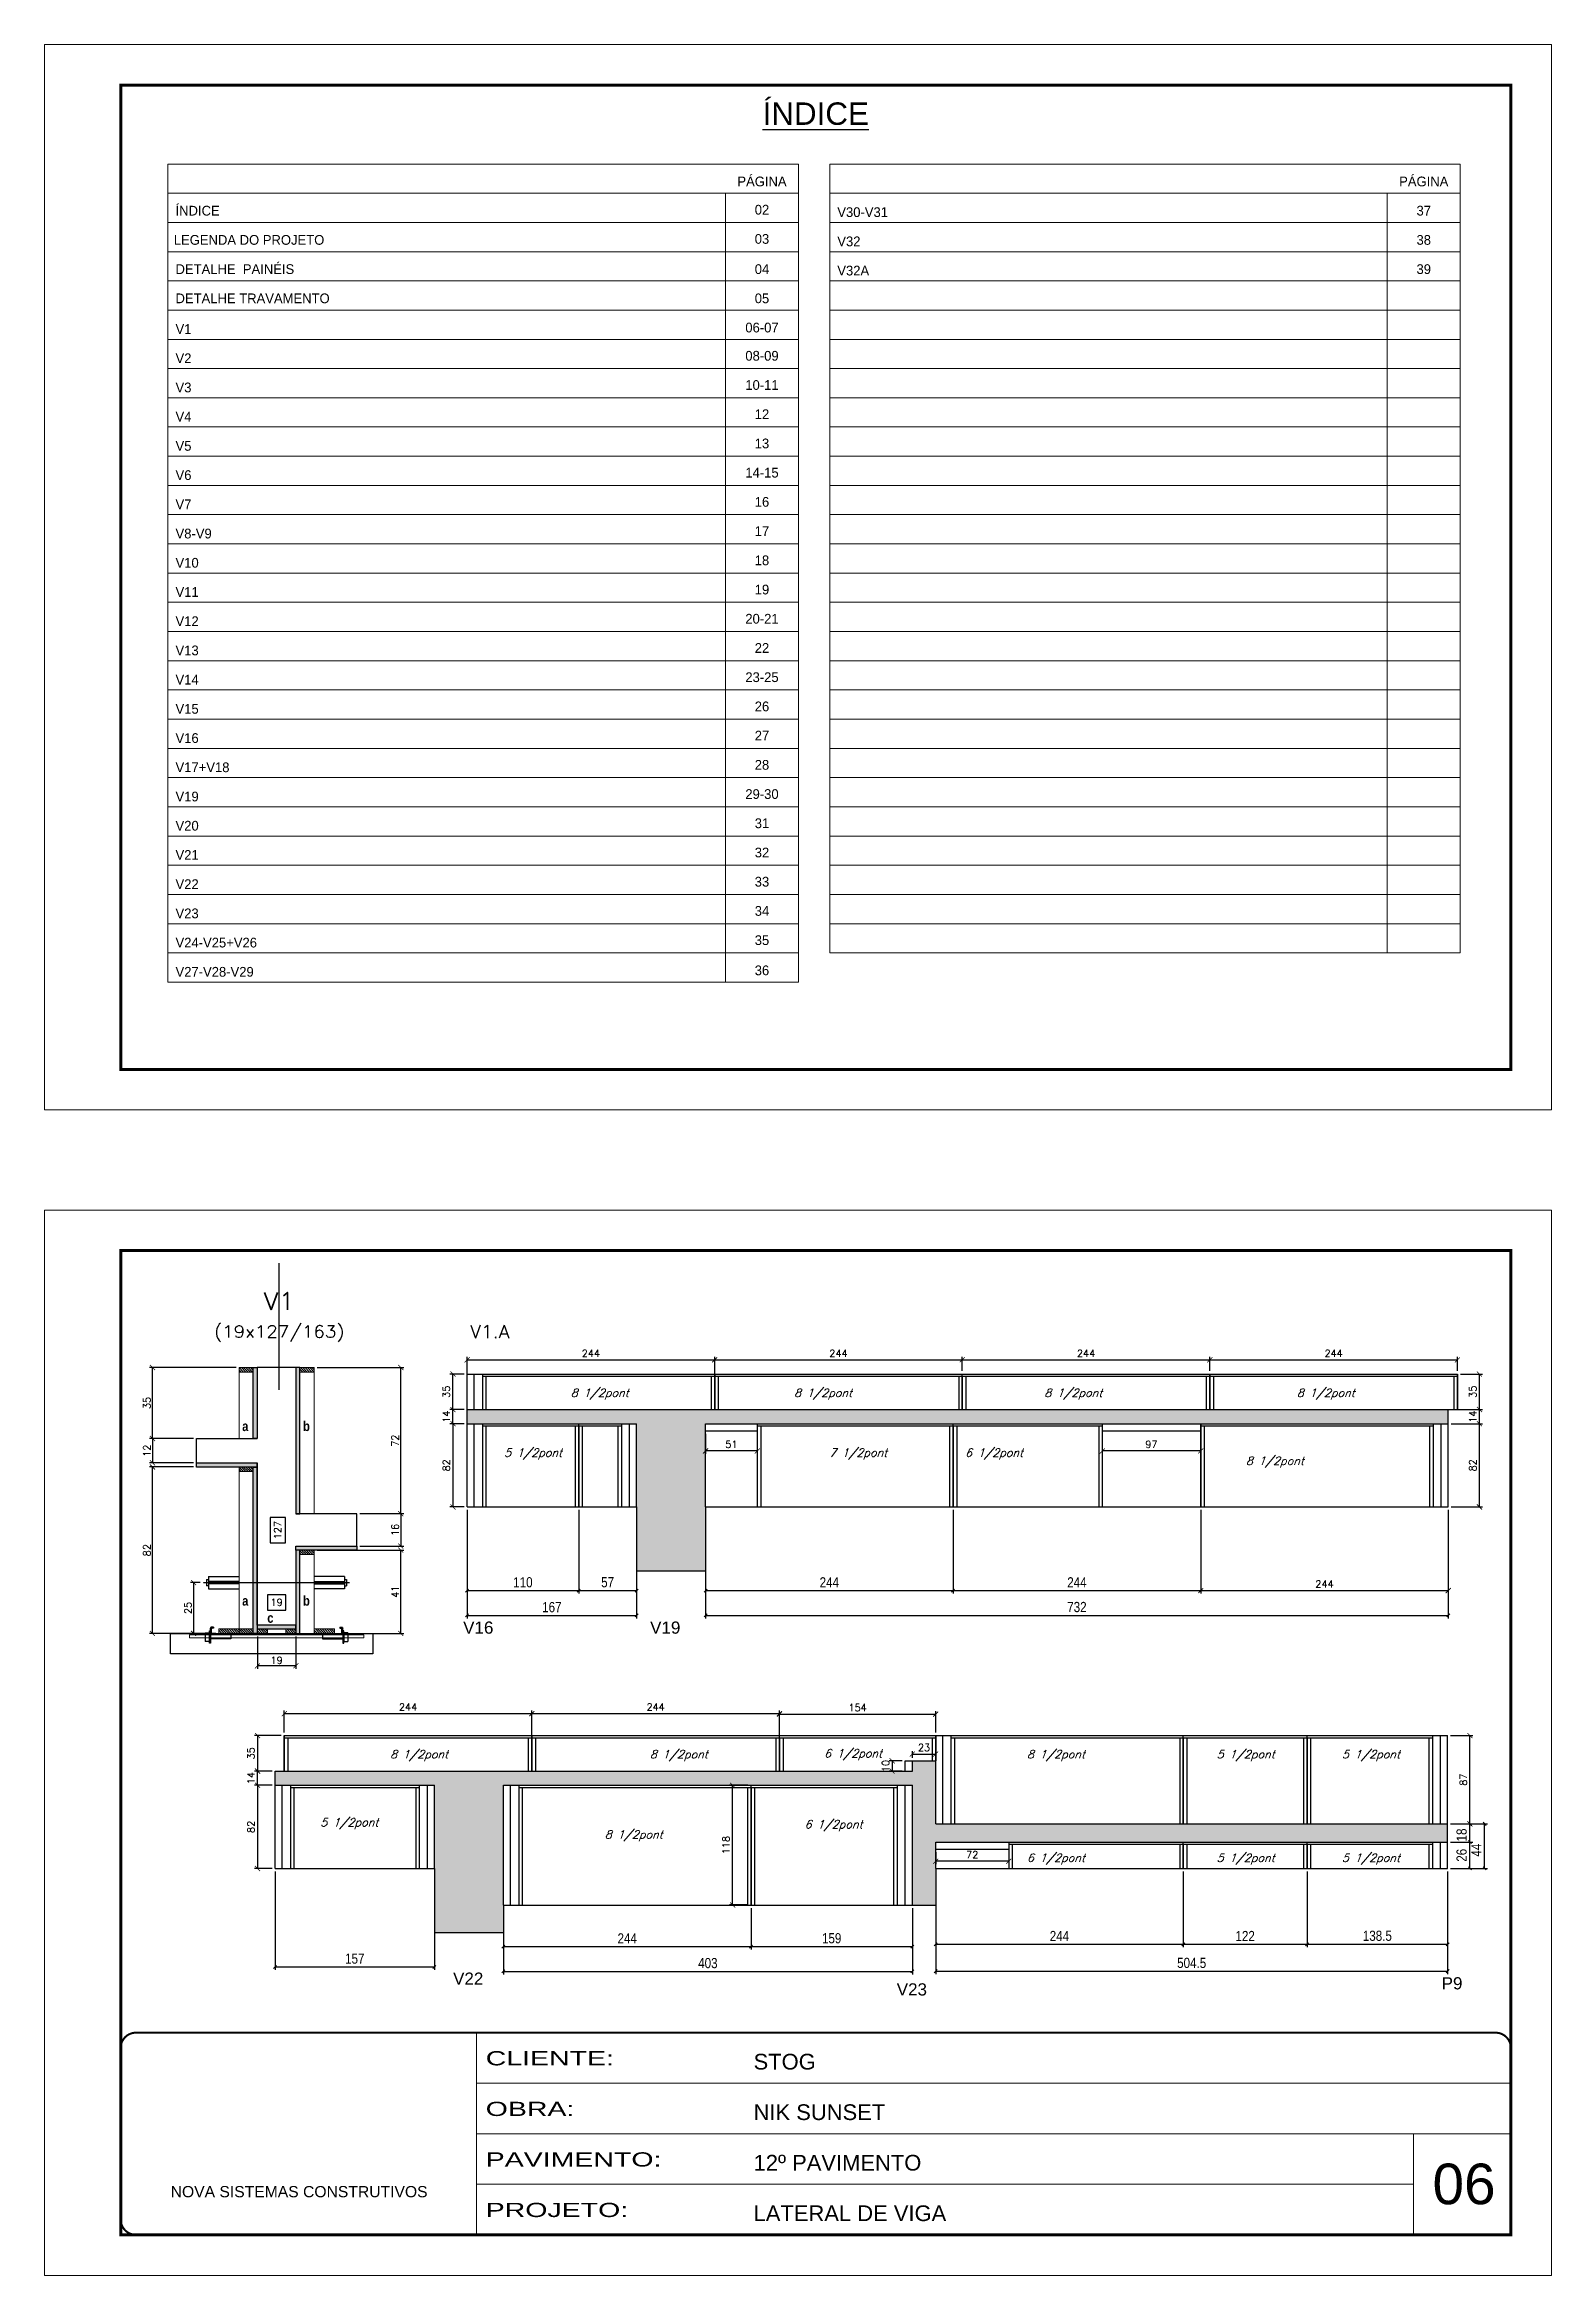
# Model space of a CAD drawing. Extents: x -10448 to -1189, y -11772 to 17235.
# Drawn here: x -8850 to -7365, y 14646 to 16844 of the extents above; entities that cross this region are included whole.
import ezdxf
from ezdxf.enums import TextEntityAlignment as Align

# ---------------------------------------------------------------- set-up
doc = ezdxf.new("R2010")
doc.units = 0
for name, pattern in [('CONTINUO', [0]), ('DASHED', [0.75, 0.5, -0.25]), ('HIDDEN', [0.375, 0.25, -0.125])]:
    doc.linetypes.add(name, pattern=pattern)
for name, color, linetype in [('5', 5, 'Continuous'), ('barrote', 251, 'Continuous'), ('COTA', 241, 'Continuous'), ('Cota Seção (2x)', 4, 'Continuous'), ('detalhes', 4, 'Continuous'), ('Painéis', 200, 'Continuous'), ('presilha', 1, 'Continuous'), ('SARR_2.2x7', 40, 'Continuous'), ('SARR_3.5x7', 81, 'Continuous'), ('TENSOR', 3, 'Continuous'), ('texto', 7, 'Continuous'), ('Texto de Titulo', 7, 'Continuous'), ('Texto Qtd Sarr', 242, 'Continuous')]:
    doc.layers.add(name, color=color, linetype=linetype)
for name, color, linetype, lineweight in [('CARIMBO', 255, 'Continuous', 9), ('CONCRETO', 251, 'Continuous', 25), ('Folhas', 255, 'Continuous', 9), ('Hachura', 251, 'Continuous', 9), ('Madeira', 126, 'Continuous', 18), ('SARRAFO DE PRESSAO', 251, 'DASHED', 9), ('SCO-___-LAJ', 2, 'Continuous', 0), ('Texto Seção', 7, 'Continuous', 15)]:
    doc.layers.add(name, color=color, linetype=linetype, lineweight=lineweight)
doc.styles.add('ARIAL', font='arial.ttf')
doc.styles.add('COTA TECNICA', font='techl___.ttf', dxfattribs={"height": 10})
doc.styles.add('REGUA-120', font='ROMANS.shx', dxfattribs={"height": 15})
doc.styles.add('Romans', font='romans.shx')
doc.styles.get("Standard").update_dxf_attribs({"font": 'arial.ttf'})
doc.styles.add('TECNICA', font='techb___.ttf', dxfattribs={"height": 10})
doc.styles.add('Tecnologia', font='')
doc.styles.get('Tecnologia').set_extended_font_data('Forgotten Futurist')
doc.dimstyles.new('Cota Paínel', dxfattribs={"dimtxt": 7, "dimasz": 5, "dimexe": 3, "dimexo": 3, "dimgap": 3, "dimtad": 1, "dimdec": 1, "dimzin": 12, "dimdsep": 46, "dimtxsty": 'Romans', "dimblk": 'ARCHTICK', "dimcen": 0, "dimclrd": 4, "dimclre": 4, "dimclrt": 1, "dimadec": 1, "dimazin": 3, "dimtfac": 1, "dimtdec": 1, "dimtmove": 0, "dimatfit": 3, "dimldrblk": 'OBLIQUE', "dimfxl": 1, "dimtolj": 1, "dimtzin": 12, "dimarcsym": 0})
doc.dimstyles.new('Cota Seção (2x)', dxfattribs={"dimtxt": 7, "dimasz": 5, "dimexe": 3, "dimexo": 3, "dimgap": 2, "dimtad": 3, "dimdec": 1, "dimlfac": 0.5, "dimzin": 12, "dimdsep": 46, "dimtxsty": 'Romans', "dimblk": 'ARCHTICK', "dimcen": 0, "dimclrd": 4, "dimclre": 4, "dimclrt": 1, "dimadec": 1, "dimazin": 3, "dimtfac": 1, "dimtdec": 1, "dimtmove": 0, "dimatfit": 3, "dimldrblk": 'OBLIQUE', "dimfxl": 1, "dimtolj": 1, "dimtzin": 12, "dimarcsym": 0})
doc.dimstyles.new('Cota Seção interna', dxfattribs={"dimtxt": 7, "dimasz": 6, "dimexe": 0.18, "dimexo": 2, "dimgap": -4, "dimtad": 3, "dimdec": 1, "dimlfac": 0.5, "dimzin": 12, "dimdsep": 46, "dimtxsty": 'Romans', "dimblk": 'ARCHTICK', "dimcen": 0.09, "dimse1": 1, "dimse2": 1, "dimsd1": 1, "dimsd2": 1, "dimclrd": 180, "dimclre": 5, "dimclrt": 1, "dimadec": 0, "dimazin": 3, "dimtfac": 1, "dimtdec": 1, "dimtofl": 0, "dimtmove": 0, "dimatfit": 3, "dimldrblk": 'ARCHTICK', "dimfxl": 1, "dimtolj": 1, "dimtzin": 0, "dimarcsym": 0})
doc.dimstyles.new('PAINEL', dxfattribs={"dimtxt": 10, "dimasz": 3, "dimexe": 3, "dimexo": 3, "dimgap": 3, "dimtad": 1, "dimdec": 1, "dimzin": 12, "dimdsep": 46, "dimtxsty": 'COTA TECNICA', "dimblk1": 'OBLIQUE', "dimblk2": 'OBLIQUE', "dimsah": 1, "dimcen": 0.9, "dimclrd": 4, "dimclre": 4, "dimclrt": 240, "dimadec": 1, "dimazin": 3, "dimtfac": 1, "dimtdec": 1, "dimtmove": 0, "dimatfit": 3, "dimfxl": 1, "dimtolj": 1, "dimtzin": 12, "dimarcsym": 0})
pattern_1 = [(315, (13934.1741, 7048.7281), (1.12253202, 1.12253202), [])]
pattern_2 = [(135, (-31891.0662, 23843.6156), (-1.12253202, -1.12253202), [])]

msp = doc.modelspace()

# ---------------------------------------------------------------- texts
at = {"color": 0, "linetype": 'Continuous', "ltscale": 5, "style": 'ARIAL'}
msp.add_text('%%UÍNDICE', height=22.118, dxfattribs=at).set_placement((-8089.78, 16765.15), align=Align.CENTER)
at = {"layer": '5', "linetype": 'Continuous'}
for s, rotation, p in [('V16', 0.00004, (-8437.3, 15278.09)), ('V19', 0.00004, (-8253.02, 15278.09)), ('V22', 359.99996, (-8447.22, 14932.13)), ('V23', 0.00004, (-8009.98, 14921.52)), ('P9', 0.00004, (-7472.94, 14927.52))]:
    msp.add_text(s, height=12, rotation=rotation, dxfattribs=at).set_placement(p)
at = {"layer": 'CARIMBO', "style": 'Tecnologia'}
for s, p in [('PÁGINA', (-8142.78, 16704.55)), ('PÁGINA', (-7490.57, 16704.55)), ('02', (-8142.78, 16676.72)), ('37', (-7490.57, 16675.75)), ('03', (-8142.78, 16647.92)), ('38', (-7490.57, 16646.96)), ('04', (-8142.78, 16618.16)), ('39', (-7490.57, 16618.16)), ('05', (-8142.78, 16589.36)), ('06-07', (-8142.78, 16560.57)), ('08-09', (-8142.78, 16532.74)), ('10-11', (-8142.78, 16503.94)), ('12', (-8142.78, 16475.15)), ('13', (-8142.78, 16446.35)), ('14-15', (-8142.78, 16417.55)), ('16', (-8142.78, 16388.76)), ('17', (-8142.78, 16359.96)), ('18', (-8142.78, 16331.16)), ('19', (-8142.78, 16302.37)), ('20-21', (-8142.78, 16273.57)), ('22', (-8142.78, 16244.78)), ('23-25', (-8142.78, 16215.98)), ('26', (-8142.78, 16187.18)), ('27', (-8142.78, 16158.39)), ('28', (-8142.78, 16129.59)), ('29-30', (-8142.78, 16100.79)), ('31', (-8142.78, 16072)), ('32', (-8142.78, 16043.2)), ('33', (-8142.78, 16014.41)), ('34', (-8142.78, 15985.61)), ('35', (-8142.78, 15956.81)), ('36', (-8142.78, 15927.05))]:
    msp.add_text(s, height=9.599, dxfattribs=at).set_placement(p, align=Align.CENTER)
at = {"layer": 'CARIMBO'}
for s, height, style, p in [('ÍNDICE', 9.599, 'Tecnologia', (-8720.76, 16675.75)), ('V30-V31', 9.599, 'Tecnologia', (-8068.55, 16674.31)), ('LEGENDA DO PROJETO', 9.5987, 'Tecnologia', (-8722.47, 16646.96)), ('V32', 9.599, 'Tecnologia', (-8068.55, 16645.51)), ('DETALHE  PAINÉIS', 9.5987, 'Tecnologia', (-8720.76, 16618.16)), ('V32A', 9.599, 'Tecnologia', (-8068.55, 16616.72)), ('DETALHE TRAVAMENTO', 9.5987, 'Tecnologia', (-8720.76, 16589.36)), ('V1', 9.599, 'Tecnologia', (-8720.76, 16559.12)), ('V2', 9.599, 'Tecnologia', (-8720.76, 16530.33)), ('V3', 9.599, 'Tecnologia', (-8720.76, 16501.53)), ('V4', 9.599, 'Tecnologia', (-8720.76, 16472.74)), ('V5', 9.599, 'Tecnologia', (-8720.76, 16443.94)), ('V6', 9.599, 'Tecnologia', (-8720.76, 16415.14)), ('V7', 9.599, 'Tecnologia', (-8720.76, 16386.35)), ('V8-V9', 9.599, 'Tecnologia', (-8720.76, 16357.55)), ('V10', 9.599, 'Tecnologia', (-8720.76, 16328.75)), ('V11', 9.599, 'Tecnologia', (-8720.76, 16299.96)), ('V12', 9.599, 'Tecnologia', (-8720.76, 16271.16)), ('V13', 9.599, 'Tecnologia', (-8720.76, 16242.37)), ('V14', 9.599, 'Tecnologia', (-8720.76, 16213.57)), ('V15', 9.599, 'Tecnologia', (-8720.76, 16184.77)), ('V16', 9.599, 'Tecnologia', (-8720.76, 16155.98)), ('V17+V18', 9.599, 'Tecnologia', (-8720.76, 16127.18)), ('V19', 9.599, 'Tecnologia', (-8720.76, 16098.38)), ('V20', 9.599, 'Tecnologia', (-8720.76, 16069.59)), ('V21', 9.599, 'Tecnologia', (-8720.76, 16040.79)), ('V22', 9.599, 'Tecnologia', (-8720.76, 16012)), ('V23', 9.599, 'Tecnologia', (-8720.76, 15983.2)), ('V24-V25+V26', 9.5987, 'Tecnologia', (-8720.76, 15954.4)), ('V27-V28-V29', 9.5987, 'Tecnologia', (-8720.76, 15925.61)), ('06', 40, 'ARIAL', (-7481.92, 14715.8))]:
    msp.add_text(s, height=height, dxfattribs=dict(at, style=style)).set_placement(p)
at = {"layer": 'detalhes', "style": 'TECNICA'}
for s, p in [('a', (-8655.07, 15477.79)), ('b', (-8595.1, 15477.8)), ('a', (-8655.07, 15305.7)), ('b', (-8595.1, 15305.71)), ('c', (-8630.33, 15288.87))]:
    msp.add_text(s, height=9.6, dxfattribs=at).set_placement(p)
at = {"layer": 'texto', "color": 2, "char_height": 8, "attachment_point": 5, "style": 'Romans'}
for s, insert in [('{\\Q19;\\C256;8 1/2pont}', (-8302.69, 15514.21)), ('{\\Q19;\\C256;8 1/2pont}', (-8082.57, 15514.21)), ('{\\Q19;\\C256;8 1/2pont}', (-7835.93, 15514.21)), ('{\\Q19;\\C256;8 1/2pont}', (-7587.08, 15514.21)), ('{\\Q19;\\C256;5 1/2pont}', (-8368.37, 15455.21)), ('{\\Q19;\\C256;7 1/2pont}', (-8047.93, 15455.21)), ('{\\Q19;\\C256;6 1/2pont}', (-7914.04, 15455.21)), ('{\\Q19;\\C256;8 1/2pont}', (-7637.26, 15447.17)), ('{\\Q19;\\C256;8 1/2pont}', (-8480.68, 15157.91)), ('{\\Q19;\\C256;8 1/2pont}', (-8224.71, 15157.91)), ('{\\Q19;\\C256;6 1/2pont}', (-8052.98, 15158.86)), ('{\\Q19;\\C256;8 1/2pont}', (-7853.06, 15157.91)), ('{\\Q19;\\C256;5 1/2pont}', (-7666.06, 15157.91)), ('{\\Q19;\\C256;5 1/2pont}', (-7542.56, 15157.91)), ('{\\Q19;\\C256;5 1/2pont}', (-8549.45, 15090.87)), ('{\\Q19;\\C256;8 1/2pont}', (-8269.15, 15078.94)), ('{\\Q19;\\C256;6 1/2pont}', (-8072.22, 15088.91)), ('{\\Q19;\\C256;6 1/2pont}', (-7853.06, 15055.91)), ('{\\Q19;\\C256;5 1/2pont}', (-7666.06, 15055.91)), ('{\\Q19;\\C256;5 1/2pont}', (-7542.56, 15055.91))]:
    msp.add_mtext(s, dxfattribs=dict(at, insert=insert))
at = {"layer": 'Texto Seção', "style": 'REGUA-120', "width": 1.05}
msp.add_text('V1.A', height=13, dxfattribs=at).set_placement((-8430.37, 15569.26))

# ---------------------------------------------------------------- blocks, each defined once
blk = doc.blocks.new('9999999999')
at = {"color": 30, "linetype": 'CONTINUO'}
for p, q in [((98564.6, 34230.2), (98564.6, 34429.4)), ((98564.6, 34379.6), (99584, 34379.6)), ((98564.6, 34329.8), (99488, 34329.8)), ((99584, 34329.8), (99488, 34329.8)), ((99488, 34329.8), (99488, 34230.2)), ((98564.6, 34280), (99488, 34280))]:
    blk.add_line(p, q, dxfattribs=at)
at = {"color": 30, "linetype": 'CONTINUO', "const_width": 2}
blk.add_lwpolyline([(99584, 34230.2), (99584, 34414.4, 0.414214), (99569, 34429.4), (98229, 34429.4, 0.414214), (98214, 34414.4), (98214, 34245.2, 0.414214), (98229, 34230.2), (99584, 34230.2)], format="xyb", dxfattribs=at)
at = {"layer": 'Folhas'}
blk.add_lwpolyline([(98139, 34190.2), (99624, 34190.2), (99624, 35240.2), (98139, 35240.2)], close=True, dxfattribs=at)
at = {"layer": 'Folhas', "color": 30, "const_width": 3}
blk.add_lwpolyline([(98214, 34230.2), (99584, 34230.2), (99584, 35200.2), (98214, 35200.2)], close=True, dxfattribs=at)
at = {"color": 7, "linetype": 'Continuous', "ltscale": 5, "style": 'ARIAL'}
for s, height, p in [('STOG', 15.48, (98837.7, 34393.1)), ('NIK SUNSET', 15.48, (98837.7, 34343.3)), ('12º PAVIMENTO', 15.483, (98837.7, 34293.5)), ('NOVA SISTEMAS CONSTRUTIVOS', 11.059, (98263.2, 34267.2)), ('LATERAL DE VIGA', 15.483, (98837.7, 34243.7))]:
    blk.add_text(s, height=height, dxfattribs=at).set_placement(p)
at = {"layer": 'Folhas', "color": 7, "style": 'Tecnologia', "width": 1.5}
for s, p in [('CLIENTE:', (98573.7, 34397.2)), ('OBRA:', (98573.7, 34347.3)), ('PAVIMENTO:', (98573.7, 34297.5)), ('PROJETO:', (98573.7, 34247.7))]:
    blk.add_text(s, height=14, dxfattribs=at).set_placement(p)
blk = doc.blocks.new('titulo1')
at = {"layer": 'Defpoints', "color": 252, "linetype": 'HIDDEN', "ltscale": 2}
blk.add_line((0, 0), (0, 125), dxfattribs=at)
at = {"layer": 'Defpoints', "style": 'Romans', "oblique": 15}
blk.add_attdef('FOLHA', text='', height=10, dxfattribs=at).set_placement((0, 15.6), align=Align.MIDDLE_CENTER)
at = {"layer": 'Texto Qtd Sarr', "color": 3, "style": 'Romans', "oblique": 15}
for tag, height, p in [('TITULO', 17, (0, 71.4)), ('SEÇÃO', 12, (0, 41.5))]:
    blk.add_attdef(tag, text='', height=height, dxfattribs=at).set_placement(p, align=Align.MIDDLE_CENTER)
blk = doc.blocks.new('_ArchTick')
at = {"color": 0, "linetype": 'ByBlock', "const_width": 0.15}
blk.add_lwpolyline([(-0.5, -0.5), (0.5, 0.5)], dxfattribs=at)
blk = doc.blocks.new('*D15')
at = {"layer": 'COTA', "color": 4, "lineweight": -2, "transparency": 16777216}
for p, q in [((-8581.1, 15360.4), (-8495.8, 15360.4)), ((-8498.8, 15278.4), (-8498.8, 15360.4)), ((-8561.1, 15278.4), (-8495.8, 15278.4))]:
    blk.add_line(p, q, dxfattribs=at)
at = {"layer": 'Defpoints', "color": 0, "transparency": 16777216}
for p in [(-8584.1, 15360.4), (-8498.8, 15360.4), (-8564.1, 15278.4)]:
    blk.add_point(p, dxfattribs=at)
at = {"layer": 'COTA', "color": 4, "lineweight": -2, "transparency": 16777216, "xscale": 5, "yscale": 5, "zscale": 5}
for p, rotation in [((-8498.8, 15360.4), 90), ((-8498.8, 15278.4), 270)]:
    blk.add_blockref('_ArchTick', p, dxfattribs=dict(at, rotation=rotation))
at = {"layer": 'COTA', "color": 1, "transparency": 16777216, "insert": (-8504.3, 15319.4), "char_height": 7, "attachment_point": 5, "rotation": 90, "style": 'Romans'}
blk.add_mtext('\\A1;41', dxfattribs=at)
blk = doc.blocks.new('_Oblique')
at = {"color": 0, "linetype": 'ByBlock', "lineweight": -2}
blk.add_line((-0.5, -0.5), (0.5, 0.5), dxfattribs=at)
blk = doc.blocks.new('*D16')
at = {"layer": 'Cota Seção (2x)', "color": 180, "lineweight": -2, "transparency": 16777216}
for p, q in [((-8612.5, 15392.6), (-8627.5, 15392.6)), ((-8627.5, 15392.6), (-8627.5, 15367.6)), ((-8612.5, 15367.6), (-8612.5, 15392.6)), ((-8627.5, 15367.6), (-8612.5, 15367.6))]:
    blk.add_line(p, q, dxfattribs=at)
at = {"layer": 'Defpoints', "color": 0, "transparency": 16777216}
for p in [(-8640.1, 15540.4), (-8608.5, 15540.4), (-8640.4, 15286.4)]:
    blk.add_point(p, dxfattribs=at)
at = {"layer": 'Cota Seção (2x)', "color": 1, "transparency": 16777216, "insert": (-8620, 15380.1), "char_height": 7, "attachment_point": 5, "rotation": 90, "style": 'Romans'}
blk.add_mtext('\\A1;127', dxfattribs=at)
blk = doc.blocks.new('PRESILHA METÁLICA 1')
at = {"layer": 'presilha'}
for p, q in [((0, 13), (6, 13)), ((0, 13), (0, 0)), ((6, 0), (0, 0)), ((6, 15.5), (7.5, 15.5)), ((6, -2.5), (6, 15.5)), ((6, 13), (6, 0)), ((7.5, 10.6), (7.5, 19.9)), ((7.5, 15.5), (7.5, -2.5)), ((37.5, 4.1), (7.5, 4.1)), ((12, 21), (8.6, 21)), ((9, 11.6), (9, 18.9)), ((12, 19.5), (9.6, 19.5)), ((37.5, 11), (9.6, 11)), ((12, 21), (12, 19.5)), ((37.5, 11), (37.5, 4.1)), ((7.5, -2.5), (6, -2.5))]:
    blk.add_line(p, q, dxfattribs=at)
for centre, radius, start, end in [((8.6, 19.9), 1.14, 90, 180), ((9.6, 18.9), 0.57, 90, 180), ((9.6, 11.6), 0.57, 180, 270)]:
    blk.add_arc(centre, radius, start, end, dxfattribs=at)
blk = doc.blocks.new('*D17')
at = {"layer": 'COTA', "color": 4, "lineweight": -2, "transparency": 16777216}
for p, q in [((-8640.1, 15275.4), (-8640.1, 15243.4)), ((-8602.1, 15275.4), (-8602.1, 15243.4)), ((-8602.1, 15246.4), (-8640.1, 15246.4))]:
    blk.add_line(p, q, dxfattribs=at)
at = {"layer": 'Defpoints', "color": 0, "transparency": 16777216}
for p in [(-8640.1, 15278.4), (-8602.1, 15278.4), (-8640.1, 15246.4)]:
    blk.add_point(p, dxfattribs=at)
at = {"layer": 'COTA', "color": 4, "lineweight": -2, "transparency": 16777216, "xscale": 5, "yscale": 5, "zscale": 5, "rotation": 180}
blk.add_blockref('_ArchTick', (-8640.1, 15246.4), dxfattribs=at)
at = {"layer": 'COTA', "color": 4, "lineweight": -2, "transparency": 16777216, "xscale": 5, "yscale": 5, "zscale": 5}
blk.add_blockref('_ArchTick', (-8602.1, 15246.4), dxfattribs=at)
at = {"layer": 'COTA', "color": 1, "transparency": 16777216, "insert": (-8621.1, 15251.9), "char_height": 7, "attachment_point": 5, "style": 'Romans'}
blk.add_mtext('\\A1;19', dxfattribs=at)
blk = doc.blocks.new('*D18')
at = {"layer": 'COTA', "color": 4, "lineweight": -2, "transparency": 16777216}
for p, q in [((-8696.4, 15328.4), (-8706, 15328.4)), ((-8703, 15328.4), (-8703, 15278.4)), ((-8681.1, 15278.4), (-8706, 15278.4))]:
    blk.add_line(p, q, dxfattribs=at)
at = {"layer": 'Defpoints', "color": 0, "transparency": 16777216}
for p in [(-8693.4, 15328.4), (-8703, 15278.4), (-8678.1, 15278.4)]:
    blk.add_point(p, dxfattribs=at)
at = {"layer": 'COTA', "color": 4, "lineweight": -2, "transparency": 16777216, "xscale": 5, "yscale": 5, "zscale": 5}
for p, rotation in [((-8703, 15328.4), 90), ((-8703, 15278.4), 270)]:
    blk.add_blockref('_ArchTick', p, dxfattribs=dict(at, rotation=rotation))
at = {"layer": 'COTA', "color": 1, "transparency": 16777216, "insert": (-8708.5, 15303.4), "char_height": 7, "attachment_point": 5, "rotation": 90, "style": 'Romans'}
blk.add_mtext('\\A1;25', dxfattribs=at)
blk = doc.blocks.new('*D13')
at = {"layer": 'COTA', "color": 4, "lineweight": -2, "transparency": 16777216}
for p, q in [((-8703.1, 15470.4), (-8746.5, 15470.4)), ((-8743.5, 15470.4), (-8743.5, 15446.4)), ((-8703.1, 15446.4), (-8746.5, 15446.4))]:
    blk.add_line(p, q, dxfattribs=at)
at = {"layer": 'Defpoints', "color": 0, "transparency": 16777216}
for p in [(-8700.1, 15470.4), (-8743.5, 15446.4), (-8700.1, 15446.4)]:
    blk.add_point(p, dxfattribs=at)
at = {"layer": 'COTA', "color": 4, "lineweight": -2, "transparency": 16777216, "xscale": 5, "yscale": 5, "zscale": 5}
for p, rotation in [((-8743.5, 15470.4), 90), ((-8743.5, 15446.4), 270)]:
    blk.add_blockref('_ArchTick', p, dxfattribs=dict(at, rotation=rotation))
at = {"layer": 'COTA', "color": 1, "transparency": 16777216, "insert": (-8749, 15458.4), "char_height": 7, "attachment_point": 5, "rotation": 90, "style": 'Romans'}
blk.add_mtext('\\A1;12', dxfattribs=at)
blk = doc.blocks.new('*D14')
at = {"layer": 'COTA', "color": 4, "lineweight": -2, "transparency": 16777216}
for p, q in [((-8703.1, 15442.4), (-8746.5, 15442.4)), ((-8743.5, 15278.4), (-8743.5, 15442.4)), ((-8681.1, 15278.4), (-8746.5, 15278.4))]:
    blk.add_line(p, q, dxfattribs=at)
at = {"layer": 'Defpoints', "color": 0, "transparency": 16777216}
for p in [(-8743.5, 15442.4), (-8700.1, 15442.4), (-8678.1, 15278.4)]:
    blk.add_point(p, dxfattribs=at)
at = {"layer": 'COTA', "color": 4, "lineweight": -2, "transparency": 16777216, "xscale": 5, "yscale": 5, "zscale": 5}
for p, rotation in [((-8743.5, 15442.4), 90), ((-8743.5, 15278.4), 270)]:
    blk.add_blockref('_ArchTick', p, dxfattribs=dict(at, rotation=rotation))
at = {"layer": 'COTA', "color": 1, "transparency": 16777216, "insert": (-8749, 15360.4), "char_height": 7, "attachment_point": 5, "rotation": 90, "style": 'Romans'}
blk.add_mtext('\\A1;82', dxfattribs=at)
blk = doc.blocks.new('*D19')
at = {"layer": 'COTA', "color": 4, "lineweight": -2, "transparency": 16777216}
for p, q in [((-8581.1, 15540.4), (-8495.8, 15540.4)), ((-8498.8, 15396.4), (-8498.8, 15540.4)), ((-8539.1, 15396.4), (-8495.8, 15396.4))]:
    blk.add_line(p, q, dxfattribs=at)
at = {"layer": 'Defpoints', "color": 0, "transparency": 16777216}
for p in [(-8584.1, 15540.4), (-8498.8, 15540.4), (-8542.1, 15396.4)]:
    blk.add_point(p, dxfattribs=at)
at = {"layer": 'COTA', "color": 4, "lineweight": -2, "transparency": 16777216, "xscale": 5, "yscale": 5, "zscale": 5}
for p, rotation in [((-8498.8, 15540.4), 90), ((-8498.8, 15396.4), 270)]:
    blk.add_blockref('_ArchTick', p, dxfattribs=dict(at, rotation=rotation))
at = {"layer": 'COTA', "color": 1, "transparency": 16777216, "insert": (-8504.3, 15468.4), "char_height": 7, "attachment_point": 5, "rotation": 90, "style": 'Romans'}
blk.add_mtext('\\A1;72', dxfattribs=at)
blk = doc.blocks.new('*D20')
at = {"layer": 'COTA', "color": 4, "lineweight": -2, "transparency": 16777216}
for p, q in [((-8539.1, 15396.4), (-8495.8, 15396.4)), ((-8498.8, 15396.4), (-8498.8, 15364.4)), ((-8539.1, 15364.4), (-8495.8, 15364.4))]:
    blk.add_line(p, q, dxfattribs=at)
at = {"layer": 'Defpoints', "color": 0, "transparency": 16777216}
for p in [(-8542.1, 15396.4), (-8542.1, 15364.4), (-8498.8, 15364.4)]:
    blk.add_point(p, dxfattribs=at)
at = {"layer": 'COTA', "color": 4, "lineweight": -2, "transparency": 16777216, "xscale": 5, "yscale": 5, "zscale": 5}
for p, rotation in [((-8498.8, 15396.4), 90), ((-8498.8, 15364.4), 270)]:
    blk.add_blockref('_ArchTick', p, dxfattribs=dict(at, rotation=rotation))
at = {"layer": 'COTA', "color": 1, "transparency": 16777216, "insert": (-8504.3, 15380.4), "char_height": 7, "attachment_point": 5, "rotation": 90, "style": 'Romans'}
blk.add_mtext('\\A1;16', dxfattribs=at)
blk = doc.blocks.new('*D21')
at = {"layer": 'COTA', "color": 4, "lineweight": -2, "transparency": 16777216}
for p, q in [((-8661.1, 15540.4), (-8746.5, 15540.4)), ((-8743.5, 15470.4), (-8743.5, 15540.4)), ((-8703.1, 15470.4), (-8746.5, 15470.4))]:
    blk.add_line(p, q, dxfattribs=at)
at = {"layer": 'Defpoints', "color": 0, "transparency": 16777216}
for p in [(-8743.5, 15540.4), (-8658.1, 15540.4), (-8700.1, 15470.4)]:
    blk.add_point(p, dxfattribs=at)
at = {"layer": 'COTA', "color": 4, "lineweight": -2, "transparency": 16777216, "xscale": 5, "yscale": 5, "zscale": 5}
for p, rotation in [((-8743.5, 15540.4), 90), ((-8743.5, 15470.4), 270)]:
    blk.add_blockref('_ArchTick', p, dxfattribs=dict(at, rotation=rotation))
at = {"layer": 'COTA', "color": 1, "transparency": 16777216, "insert": (-8749, 15505.4), "char_height": 7, "attachment_point": 5, "rotation": 90, "style": 'Romans'}
blk.add_mtext('\\A1;35', dxfattribs=at)
blk = doc.blocks.new('*D22')
at = {"layer": 'Cota Seção (2x)', "color": 180, "lineweight": -2, "transparency": 16777216}
for p, q in [((-8612.1, 15316.4), (-8630.1, 15316.4)), ((-8630.1, 15316.4), (-8630.1, 15301.4)), ((-8612.1, 15301.4), (-8612.1, 15316.4)), ((-8630.1, 15301.4), (-8612.1, 15301.4))]:
    blk.add_line(p, q, dxfattribs=at)
at = {"layer": 'Defpoints', "color": 0, "transparency": 16777216}
for p in [(-8640.1, 15297.4), (-8640.1, 15286.4), (-8602.1, 15286.4)]:
    blk.add_point(p, dxfattribs=at)
at = {"layer": 'Cota Seção (2x)', "color": 1, "transparency": 16777216, "insert": (-8621.1, 15308.9), "char_height": 7, "attachment_point": 5, "style": 'Romans'}
blk.add_mtext('\\A1;19', dxfattribs=at)
blk = doc.blocks.new('*D23')
at = {"layer": 'COTA', "color": 4, "linetype": 'ByBlock', "lineweight": -2, "transparency": 16777216}
for p, q in [((-8433.4, 15400), (-8433.4, 15317.6)), ((-8323.4, 15400), (-8323.4, 15317.6)), ((-8433.4, 15320.6), (-8323.4, 15320.6))]:
    blk.add_line(p, q, dxfattribs=at)
at = {"layer": 'Defpoints', "color": 0, "linetype": 'ByBlock', "transparency": 16777216}
for p in [(-8433.4, 15403), (-8323.4, 15403), (-8323.4, 15320.6)]:
    blk.add_point(p, dxfattribs=at)
at = {"layer": 'COTA', "color": 4, "linetype": 'ByBlock', "lineweight": -2, "transparency": 16777216, "xscale": 3, "yscale": 3, "zscale": 3, "rotation": 180}
blk.add_blockref('_Oblique', (-8433.4, 15320.6), dxfattribs=at)
at = {"layer": 'COTA', "color": 4, "linetype": 'ByBlock', "lineweight": -2, "transparency": 16777216, "xscale": 3, "yscale": 3, "zscale": 3}
blk.add_blockref('_Oblique', (-8323.4, 15320.6), dxfattribs=at)
at = {"layer": 'COTA', "color": 240, "linetype": 'ByBlock', "transparency": 16777216, "insert": (-8378.4, 15328.7), "char_height": 10, "attachment_point": 5, "style": 'COTA TECNICA'}
blk.add_mtext('\\A1;110', dxfattribs=at)
blk = doc.blocks.new('*D24')
at = {"layer": 'COTA', "color": 4, "linetype": 'ByBlock', "lineweight": -2, "transparency": 16777216}
for p, q in [((-8323.4, 15400), (-8323.4, 15317.6)), ((-8266.4, 15400), (-8266.4, 15317.6)), ((-8323.4, 15320.6), (-8266.4, 15320.6))]:
    blk.add_line(p, q, dxfattribs=at)
at = {"layer": 'Defpoints', "color": 0, "linetype": 'ByBlock', "transparency": 16777216}
for p in [(-8323.4, 15403), (-8266.4, 15403), (-8266.4, 15320.6)]:
    blk.add_point(p, dxfattribs=at)
at = {"layer": 'COTA', "color": 4, "linetype": 'ByBlock', "lineweight": -2, "transparency": 16777216, "xscale": 3, "yscale": 3, "zscale": 3, "rotation": 180}
blk.add_blockref('_Oblique', (-8323.4, 15320.6), dxfattribs=at)
at = {"layer": 'COTA', "color": 4, "linetype": 'ByBlock', "lineweight": -2, "transparency": 16777216, "xscale": 3, "yscale": 3, "zscale": 3}
blk.add_blockref('_Oblique', (-8266.4, 15320.6), dxfattribs=at)
at = {"layer": 'COTA', "color": 240, "linetype": 'ByBlock', "transparency": 16777216, "insert": (-8294.9, 15328.8), "char_height": 10, "attachment_point": 5, "style": 'COTA TECNICA'}
blk.add_mtext('\\A1;57', dxfattribs=at)
blk = doc.blocks.new('*D25')
at = {"layer": 'COTA', "color": 4, "linetype": 'ByBlock', "lineweight": -2, "transparency": 16777216}
for p, q in [((-8433.4, 15400), (-8433.4, 15293.1)), ((-8266.4, 15400), (-8266.4, 15293.1)), ((-8433.4, 15296.1), (-8266.4, 15296.1))]:
    blk.add_line(p, q, dxfattribs=at)
at = {"layer": 'Defpoints', "color": 0, "linetype": 'ByBlock', "transparency": 16777216}
for p in [(-8433.4, 15403), (-8266.4, 15403), (-8266.4, 15296.1)]:
    blk.add_point(p, dxfattribs=at)
at = {"layer": 'COTA', "color": 4, "linetype": 'ByBlock', "lineweight": -2, "transparency": 16777216, "xscale": 3, "yscale": 3, "zscale": 3, "rotation": 180}
blk.add_blockref('_Oblique', (-8433.4, 15296.1), dxfattribs=at)
at = {"layer": 'COTA', "color": 4, "linetype": 'ByBlock', "lineweight": -2, "transparency": 16777216, "xscale": 3, "yscale": 3, "zscale": 3}
blk.add_blockref('_Oblique', (-8266.4, 15296.1), dxfattribs=at)
at = {"layer": 'COTA', "color": 240, "linetype": 'ByBlock', "transparency": 16777216, "insert": (-8349.9, 15304.2), "char_height": 10, "attachment_point": 5, "style": 'COTA TECNICA'}
blk.add_mtext('\\A1;167', dxfattribs=at)
blk = doc.blocks.new('*D26')
at = {"layer": 'COTA', "color": 4, "linetype": 'ByBlock', "lineweight": -2, "transparency": 16777216}
for p, q in [((-8198.4, 15400), (-8198.4, 15317.6)), ((-7954.4, 15400), (-7954.4, 15317.6)), ((-8198.4, 15320.6), (-7954.4, 15320.6))]:
    blk.add_line(p, q, dxfattribs=at)
at = {"layer": 'Defpoints', "color": 0, "linetype": 'ByBlock', "transparency": 16777216}
for p in [(-8198.4, 15403), (-7954.4, 15403), (-7954.4, 15320.6)]:
    blk.add_point(p, dxfattribs=at)
at = {"layer": 'COTA', "color": 4, "linetype": 'ByBlock', "lineweight": -2, "transparency": 16777216, "xscale": 3, "yscale": 3, "zscale": 3, "rotation": 180}
blk.add_blockref('_Oblique', (-8198.4, 15320.6), dxfattribs=at)
at = {"layer": 'COTA', "color": 4, "linetype": 'ByBlock', "lineweight": -2, "transparency": 16777216, "xscale": 3, "yscale": 3, "zscale": 3}
blk.add_blockref('_Oblique', (-7954.4, 15320.6), dxfattribs=at)
at = {"layer": 'COTA', "color": 240, "linetype": 'ByBlock', "transparency": 16777216, "insert": (-8076.4, 15328.7), "char_height": 10, "attachment_point": 5, "style": 'COTA TECNICA'}
blk.add_mtext('\\A1;244', dxfattribs=at)
blk = doc.blocks.new('*D27')
at = {"layer": 'COTA', "color": 4, "linetype": 'ByBlock', "lineweight": -2, "transparency": 16777216}
for p, q in [((-7954.4, 15400), (-7954.4, 15317.6)), ((-7710.4, 15400), (-7710.4, 15317.6)), ((-7954.4, 15320.6), (-7710.4, 15320.6))]:
    blk.add_line(p, q, dxfattribs=at)
at = {"layer": 'Defpoints', "color": 0, "linetype": 'ByBlock', "transparency": 16777216}
for p in [(-7954.4, 15403), (-7710.4, 15403), (-7710.4, 15320.6)]:
    blk.add_point(p, dxfattribs=at)
at = {"layer": 'COTA', "color": 4, "linetype": 'ByBlock', "lineweight": -2, "transparency": 16777216, "xscale": 3, "yscale": 3, "zscale": 3, "rotation": 180}
blk.add_blockref('_Oblique', (-7954.4, 15320.6), dxfattribs=at)
at = {"layer": 'COTA', "color": 4, "linetype": 'ByBlock', "lineweight": -2, "transparency": 16777216, "xscale": 3, "yscale": 3, "zscale": 3}
blk.add_blockref('_Oblique', (-7710.4, 15320.6), dxfattribs=at)
at = {"layer": 'COTA', "color": 240, "linetype": 'ByBlock', "transparency": 16777216, "insert": (-7832.4, 15328.7), "char_height": 10, "attachment_point": 5, "style": 'COTA TECNICA'}
blk.add_mtext('\\A1;244', dxfattribs=at)
blk = doc.blocks.new('*D28')
at = {"layer": 'COTA', "color": 4, "linetype": 'ByBlock', "lineweight": -2, "transparency": 16777216}
for p, q in [((-8198.4, 15400), (-8198.4, 15293.1)), ((-7466.4, 15400), (-7466.4, 15293.1)), ((-8198.4, 15296.1), (-7466.4, 15296.1))]:
    blk.add_line(p, q, dxfattribs=at)
at = {"layer": 'Defpoints', "color": 0, "linetype": 'ByBlock', "transparency": 16777216}
for p in [(-8198.4, 15403), (-7466.4, 15403), (-7466.4, 15296.1)]:
    blk.add_point(p, dxfattribs=at)
at = {"layer": 'COTA', "color": 4, "linetype": 'ByBlock', "lineweight": -2, "transparency": 16777216, "xscale": 3, "yscale": 3, "zscale": 3, "rotation": 180}
blk.add_blockref('_Oblique', (-8198.4, 15296.1), dxfattribs=at)
at = {"layer": 'COTA', "color": 4, "linetype": 'ByBlock', "lineweight": -2, "transparency": 16777216, "xscale": 3, "yscale": 3, "zscale": 3}
blk.add_blockref('_Oblique', (-7466.4, 15296.1), dxfattribs=at)
at = {"layer": 'COTA', "color": 240, "linetype": 'ByBlock', "transparency": 16777216, "insert": (-7832.4, 15304.3), "char_height": 10, "attachment_point": 5, "style": 'COTA TECNICA'}
blk.add_mtext('\\A1;732', dxfattribs=at)
blk = doc.blocks.new('*D29')
at = {"layer": 'COTA', "color": 4, "lineweight": -2, "transparency": 16777216}
for p, q in [((-8198.4, 15475), (-8198.4, 15455.2)), ((-8147.4, 15458.2), (-8198.4, 15458.2)), ((-8147.4, 15475), (-8147.4, 15455.2))]:
    blk.add_line(p, q, dxfattribs=at)
at = {"layer": 'Defpoints', "color": 0, "transparency": 16777216}
for p in [(-8198.4, 15478), (-8147.4, 15478), (-8198.4, 15458.2)]:
    blk.add_point(p, dxfattribs=at)
at = {"layer": 'COTA', "color": 4, "lineweight": -2, "transparency": 16777216, "xscale": 5, "yscale": 5, "zscale": 5, "rotation": 180}
blk.add_blockref('_ArchTick', (-8198.4, 15458.2), dxfattribs=at)
at = {"layer": 'COTA', "color": 4, "lineweight": -2, "transparency": 16777216, "xscale": 5, "yscale": 5, "zscale": 5}
blk.add_blockref('_ArchTick', (-8147.4, 15458.2), dxfattribs=at)
at = {"layer": 'COTA', "color": 1, "transparency": 16777216, "insert": (-8172.9, 15464.7), "char_height": 7, "attachment_point": 5, "style": 'Romans'}
blk.add_mtext('\\A1;51', dxfattribs=at)
blk = doc.blocks.new('*D30')
at = {"layer": 'COTA', "color": 4, "lineweight": -2, "transparency": 16777216}
for p, q in [((-7807.4, 15475), (-7807.4, 15455.2)), ((-7710.4, 15458.2), (-7807.4, 15458.2)), ((-7710.4, 15475), (-7710.4, 15455.2))]:
    blk.add_line(p, q, dxfattribs=at)
at = {"layer": 'Defpoints', "color": 0, "transparency": 16777216}
for p in [(-7807.4, 15478), (-7710.4, 15478), (-7807.4, 15458.2)]:
    blk.add_point(p, dxfattribs=at)
at = {"layer": 'COTA', "color": 4, "lineweight": -2, "transparency": 16777216, "xscale": 5, "yscale": 5, "zscale": 5, "rotation": 180}
blk.add_blockref('_ArchTick', (-7807.4, 15458.2), dxfattribs=at)
at = {"layer": 'COTA', "color": 4, "lineweight": -2, "transparency": 16777216, "xscale": 5, "yscale": 5, "zscale": 5}
blk.add_blockref('_ArchTick', (-7710.4, 15458.2), dxfattribs=at)
at = {"layer": 'COTA', "color": 1, "transparency": 16777216, "insert": (-7758.9, 15464.7), "char_height": 7, "attachment_point": 5, "style": 'Romans'}
blk.add_mtext('\\A1;97', dxfattribs=at)
blk = doc.blocks.new('*D31')
at = {"layer": 'COTA', "color": 4, "linetype": 'ByBlock', "lineweight": -2, "transparency": 16777216}
for p, q in [((-8622.6, 15043.7), (-8622.6, 14946.7)), ((-8465.6, 15043.7), (-8465.6, 14946.7)), ((-8622.6, 14949.7), (-8465.6, 14949.7))]:
    blk.add_line(p, q, dxfattribs=at)
at = {"layer": 'Defpoints', "color": 0, "linetype": 'ByBlock', "transparency": 16777216}
for p in [(-8622.6, 15046.7), (-8465.6, 15046.7), (-8465.6, 14949.7)]:
    blk.add_point(p, dxfattribs=at)
at = {"layer": 'COTA', "color": 4, "linetype": 'ByBlock', "lineweight": -2, "transparency": 16777216, "xscale": 3, "yscale": 3, "zscale": 3, "rotation": 180}
blk.add_blockref('_Oblique', (-8622.6, 14949.7), dxfattribs=at)
at = {"layer": 'COTA', "color": 4, "linetype": 'ByBlock', "lineweight": -2, "transparency": 16777216, "xscale": 3, "yscale": 3, "zscale": 3}
blk.add_blockref('_Oblique', (-8465.6, 14949.7), dxfattribs=at)
at = {"layer": 'COTA', "color": 240, "linetype": 'ByBlock', "transparency": 16777216, "insert": (-8544.1, 14957.8), "char_height": 10, "attachment_point": 5, "style": 'COTA TECNICA'}
blk.add_mtext('\\A1;157', dxfattribs=at)
blk = doc.blocks.new('*D32')
at = {"layer": 'COTA', "color": 4, "linetype": 'ByBlock', "lineweight": -2, "transparency": 16777216}
for p, q in [((-8397.6, 15007.7), (-8397.6, 14966.7)), ((-8153.6, 15007.7), (-8153.6, 14966.7)), ((-8397.6, 14969.7), (-8153.6, 14969.7))]:
    blk.add_line(p, q, dxfattribs=at)
at = {"layer": 'Defpoints', "color": 0, "linetype": 'ByBlock', "transparency": 16777216}
for p in [(-8397.6, 15010.7), (-8153.6, 15010.7), (-8153.6, 14969.7)]:
    blk.add_point(p, dxfattribs=at)
at = {"layer": 'COTA', "color": 4, "linetype": 'ByBlock', "lineweight": -2, "transparency": 16777216, "xscale": 3, "yscale": 3, "zscale": 3, "rotation": 180}
blk.add_blockref('_Oblique', (-8397.6, 14969.7), dxfattribs=at)
at = {"layer": 'COTA', "color": 4, "linetype": 'ByBlock', "lineweight": -2, "transparency": 16777216, "xscale": 3, "yscale": 3, "zscale": 3}
blk.add_blockref('_Oblique', (-8153.6, 14969.7), dxfattribs=at)
at = {"layer": 'COTA', "color": 240, "linetype": 'ByBlock', "transparency": 16777216, "insert": (-8275.6, 14977.8), "char_height": 10, "attachment_point": 5, "style": 'COTA TECNICA'}
blk.add_mtext('\\A1;244', dxfattribs=at)
blk = doc.blocks.new('*D33')
at = {"layer": 'COTA', "color": 4, "linetype": 'ByBlock', "lineweight": -2, "transparency": 16777216}
for p, q in [((-8153.6, 15007.7), (-8153.6, 14966.7)), ((-7994.6, 15007.7), (-7994.6, 14966.7)), ((-8153.6, 14969.7), (-7994.6, 14969.7))]:
    blk.add_line(p, q, dxfattribs=at)
at = {"layer": 'Defpoints', "color": 0, "linetype": 'ByBlock', "transparency": 16777216}
for p in [(-8153.6, 15010.7), (-7994.6, 15010.7), (-7994.6, 14969.7)]:
    blk.add_point(p, dxfattribs=at)
at = {"layer": 'COTA', "color": 4, "linetype": 'ByBlock', "lineweight": -2, "transparency": 16777216, "xscale": 3, "yscale": 3, "zscale": 3, "rotation": 180}
blk.add_blockref('_Oblique', (-8153.6, 14969.7), dxfattribs=at)
at = {"layer": 'COTA', "color": 4, "linetype": 'ByBlock', "lineweight": -2, "transparency": 16777216, "xscale": 3, "yscale": 3, "zscale": 3}
blk.add_blockref('_Oblique', (-7994.6, 14969.7), dxfattribs=at)
at = {"layer": 'COTA', "color": 240, "linetype": 'ByBlock', "transparency": 16777216, "insert": (-8074.1, 14977.9), "char_height": 10, "attachment_point": 5, "style": 'COTA TECNICA'}
blk.add_mtext('\\A1;159', dxfattribs=at)
blk = doc.blocks.new('*D34')
at = {"layer": 'COTA', "color": 4, "linetype": 'ByBlock', "lineweight": -2, "transparency": 16777216}
for p, q in [((-8397.6, 15007.7), (-8397.6, 14942.2)), ((-7994.6, 15007.7), (-7994.6, 14942.2)), ((-8397.6, 14945.2), (-7994.6, 14945.2))]:
    blk.add_line(p, q, dxfattribs=at)
at = {"layer": 'Defpoints', "color": 0, "linetype": 'ByBlock', "transparency": 16777216}
for p in [(-8397.6, 15010.7), (-7994.6, 15010.7), (-7994.6, 14945.2)]:
    blk.add_point(p, dxfattribs=at)
at = {"layer": 'COTA', "color": 4, "linetype": 'ByBlock', "lineweight": -2, "transparency": 16777216, "xscale": 3, "yscale": 3, "zscale": 3, "rotation": 180}
blk.add_blockref('_Oblique', (-8397.6, 14945.2), dxfattribs=at)
at = {"layer": 'COTA', "color": 4, "linetype": 'ByBlock', "lineweight": -2, "transparency": 16777216, "xscale": 3, "yscale": 3, "zscale": 3}
blk.add_blockref('_Oblique', (-7994.6, 14945.2), dxfattribs=at)
at = {"layer": 'COTA', "color": 240, "linetype": 'ByBlock', "transparency": 16777216, "insert": (-8196.1, 14953.4), "char_height": 10, "attachment_point": 5, "style": 'COTA TECNICA'}
blk.add_mtext('\\A1;403', dxfattribs=at)
blk = doc.blocks.new('*D35')
at = {"layer": 'COTA', "color": 4, "linetype": 'ByBlock', "lineweight": -2, "transparency": 16777216}
for p, q in [((-7464.1, 15072.7), (-7442.1, 15072.7)), ((-7445.1, 15046.7), (-7445.1, 15072.7)), ((-7464.1, 15046.7), (-7442.1, 15046.7))]:
    blk.add_line(p, q, dxfattribs=at)
at = {"layer": 'Defpoints', "color": 0, "linetype": 'ByBlock', "transparency": 16777216}
for p in [(-7467.1, 15072.7), (-7445.1, 15072.7), (-7467.1, 15046.7)]:
    blk.add_point(p, dxfattribs=at)
at = {"layer": 'COTA', "color": 4, "linetype": 'ByBlock', "lineweight": -2, "transparency": 16777216, "xscale": 3, "yscale": 3, "zscale": 3}
for p, rotation in [((-7445.1, 15072.7), 90), ((-7445.1, 15046.7), 270)]:
    blk.add_blockref('_Oblique', p, dxfattribs=dict(at, rotation=rotation))
at = {"layer": 'COTA', "color": 240, "linetype": 'ByBlock', "transparency": 16777216, "insert": (-7453.2, 15059.7), "char_height": 10, "attachment_point": 5, "rotation": 90, "style": 'COTA TECNICA'}
blk.add_mtext('\\A1;26', dxfattribs=at)
blk = doc.blocks.new('*D36')
at = {"layer": 'COTA', "color": 4, "linetype": 'ByBlock', "lineweight": -2, "transparency": 16777216}
for p, q in [((-7464.1, 15090.7), (-7442.1, 15090.7)), ((-7445.1, 15072.7), (-7445.1, 15090.7)), ((-7464.1, 15072.7), (-7442.1, 15072.7))]:
    blk.add_line(p, q, dxfattribs=at)
at = {"layer": 'Defpoints', "color": 0, "linetype": 'ByBlock', "transparency": 16777216}
for p in [(-7467.1, 15090.7), (-7445.1, 15090.7), (-7467.1, 15072.7)]:
    blk.add_point(p, dxfattribs=at)
at = {"layer": 'COTA', "color": 4, "linetype": 'ByBlock', "lineweight": -2, "transparency": 16777216, "xscale": 3, "yscale": 3, "zscale": 3}
for p, rotation in [((-7445.1, 15090.7), 90), ((-7445.1, 15072.7), 270)]:
    blk.add_blockref('_Oblique', p, dxfattribs=dict(at, rotation=rotation))
at = {"layer": 'COTA', "color": 240, "linetype": 'ByBlock', "transparency": 16777216, "insert": (-7453.2, 15079.7), "char_height": 10, "attachment_point": 5, "rotation": 90, "style": 'COTA TECNICA'}
blk.add_mtext('\\A1;18', dxfattribs=at)
blk = doc.blocks.new('*D37')
at = {"layer": 'COTA', "color": 4, "linetype": 'ByBlock', "lineweight": -2, "transparency": 16777216}
for p, q in [((-7464.1, 15090.7), (-7427.6, 15090.7)), ((-7430.6, 15046.7), (-7430.6, 15090.7)), ((-7464.1, 15046.7), (-7427.6, 15046.7))]:
    blk.add_line(p, q, dxfattribs=at)
at = {"layer": 'Defpoints', "color": 0, "linetype": 'ByBlock', "transparency": 16777216}
for p in [(-7467.1, 15090.7), (-7430.6, 15090.7), (-7467.1, 15046.7)]:
    blk.add_point(p, dxfattribs=at)
at = {"layer": 'COTA', "color": 4, "linetype": 'ByBlock', "lineweight": -2, "transparency": 16777216, "xscale": 3, "yscale": 3, "zscale": 3}
for p, rotation in [((-7430.6, 15090.7), 90), ((-7430.6, 15046.7), 270)]:
    blk.add_blockref('_Oblique', p, dxfattribs=dict(at, rotation=rotation))
at = {"layer": 'COTA', "color": 240, "linetype": 'ByBlock', "transparency": 16777216, "insert": (-7438.7, 15064.7), "char_height": 10, "attachment_point": 5, "rotation": 90, "style": 'COTA TECNICA'}
blk.add_mtext('\\A1;44', dxfattribs=at)
blk = doc.blocks.new('*D38')
at = {"layer": 'COTA', "color": 4, "linetype": 'ByBlock', "lineweight": -2, "transparency": 16777216}
for p, q in [((-7971.6, 15043.7), (-7971.6, 14969)), ((-7727.6, 15043.7), (-7727.6, 14969)), ((-7971.6, 14972), (-7727.6, 14972))]:
    blk.add_line(p, q, dxfattribs=at)
at = {"layer": 'Defpoints', "color": 0, "linetype": 'ByBlock', "transparency": 16777216}
for p in [(-7971.6, 15046.7), (-7727.6, 15046.7), (-7727.6, 14972)]:
    blk.add_point(p, dxfattribs=at)
at = {"layer": 'COTA', "color": 4, "linetype": 'ByBlock', "lineweight": -2, "transparency": 16777216, "xscale": 3, "yscale": 3, "zscale": 3, "rotation": 180}
blk.add_blockref('_Oblique', (-7971.6, 14972), dxfattribs=at)
at = {"layer": 'COTA', "color": 4, "linetype": 'ByBlock', "lineweight": -2, "transparency": 16777216, "xscale": 3, "yscale": 3, "zscale": 3}
blk.add_blockref('_Oblique', (-7727.6, 14972), dxfattribs=at)
at = {"layer": 'COTA', "color": 240, "linetype": 'ByBlock', "transparency": 16777216, "insert": (-7849.6, 14980.1), "char_height": 10, "attachment_point": 5, "style": 'COTA TECNICA'}
blk.add_mtext('\\A1;244', dxfattribs=at)
blk = doc.blocks.new('*D39')
at = {"layer": 'COTA', "color": 4, "linetype": 'ByBlock', "lineweight": -2, "transparency": 16777216}
for p, q in [((-7727.6, 15043.7), (-7727.6, 14969)), ((-7605.6, 15043.7), (-7605.6, 14969)), ((-7727.6, 14972), (-7605.6, 14972))]:
    blk.add_line(p, q, dxfattribs=at)
at = {"layer": 'Defpoints', "color": 0, "linetype": 'ByBlock', "transparency": 16777216}
for p in [(-7727.6, 15046.7), (-7605.6, 15046.7), (-7605.6, 14972)]:
    blk.add_point(p, dxfattribs=at)
at = {"layer": 'COTA', "color": 4, "linetype": 'ByBlock', "lineweight": -2, "transparency": 16777216, "xscale": 3, "yscale": 3, "zscale": 3, "rotation": 180}
blk.add_blockref('_Oblique', (-7727.6, 14972), dxfattribs=at)
at = {"layer": 'COTA', "color": 4, "linetype": 'ByBlock', "lineweight": -2, "transparency": 16777216, "xscale": 3, "yscale": 3, "zscale": 3}
blk.add_blockref('_Oblique', (-7605.6, 14972), dxfattribs=at)
at = {"layer": 'COTA', "color": 240, "linetype": 'ByBlock', "transparency": 16777216, "insert": (-7666.6, 14980.1), "char_height": 10, "attachment_point": 5, "style": 'COTA TECNICA'}
blk.add_mtext('\\A1;122', dxfattribs=at)
blk = doc.blocks.new('*D40')
at = {"layer": 'COTA', "color": 4, "linetype": 'ByBlock', "lineweight": -2, "transparency": 16777216}
for p, q in [((-7971.6, 15043.7), (-7971.6, 14942.5)), ((-7467.1, 15043.7), (-7467.1, 14942.5)), ((-7971.6, 14945.5), (-7467.1, 14945.5))]:
    blk.add_line(p, q, dxfattribs=at)
at = {"layer": 'Defpoints', "color": 0, "linetype": 'ByBlock', "transparency": 16777216}
for p in [(-7971.6, 15046.7), (-7467.1, 15046.7), (-7467.1, 14945.5)]:
    blk.add_point(p, dxfattribs=at)
at = {"layer": 'COTA', "color": 4, "linetype": 'ByBlock', "lineweight": -2, "transparency": 16777216, "xscale": 3, "yscale": 3, "zscale": 3, "rotation": 180}
blk.add_blockref('_Oblique', (-7971.6, 14945.5), dxfattribs=at)
at = {"layer": 'COTA', "color": 4, "linetype": 'ByBlock', "lineweight": -2, "transparency": 16777216, "xscale": 3, "yscale": 3, "zscale": 3}
blk.add_blockref('_Oblique', (-7467.1, 14945.5), dxfattribs=at)
at = {"layer": 'COTA', "color": 240, "linetype": 'ByBlock', "transparency": 16777216, "insert": (-7719.3, 14953.6), "char_height": 10, "attachment_point": 5, "style": 'COTA TECNICA'}
blk.add_mtext('\\A1;504.5', dxfattribs=at)
blk = doc.blocks.new('*D41')
at = {"layer": 'COTA', "color": 4, "linetype": 'ByBlock', "lineweight": -2, "transparency": 16777216}
for p, q in [((-7605.6, 15043.7), (-7605.6, 14969)), ((-7467.1, 15031.4), (-7467.1, 14969)), ((-7605.6, 14972), (-7467.1, 14972))]:
    blk.add_line(p, q, dxfattribs=at)
at = {"layer": 'Defpoints', "color": 0, "linetype": 'ByBlock', "transparency": 16777216}
for p in [(-7605.6, 15046.7), (-7467.1, 15034.4), (-7467.1, 14972)]:
    blk.add_point(p, dxfattribs=at)
at = {"layer": 'COTA', "color": 4, "linetype": 'ByBlock', "lineweight": -2, "transparency": 16777216, "xscale": 3, "yscale": 3, "zscale": 3, "rotation": 180}
blk.add_blockref('_Oblique', (-7605.6, 14972), dxfattribs=at)
at = {"layer": 'COTA', "color": 4, "linetype": 'ByBlock', "lineweight": -2, "transparency": 16777216, "xscale": 3, "yscale": 3, "zscale": 3}
blk.add_blockref('_Oblique', (-7467.1, 14972), dxfattribs=at)
at = {"layer": 'COTA', "color": 240, "linetype": 'ByBlock', "transparency": 16777216, "insert": (-7536.3, 14980.3), "char_height": 10, "attachment_point": 5, "style": 'COTA TECNICA'}
blk.add_mtext('\\A1;138.5', dxfattribs=at)
blk = doc.blocks.new('*D42')
at = {"layer": 'COTA', "color": 4, "lineweight": -2, "transparency": 16777216}
for p, q in [((-7464.1, 15177.7), (-7442.1, 15177.7)), ((-7445.1, 15090.7), (-7445.1, 15177.7)), ((-7464.1, 15090.7), (-7442.1, 15090.7))]:
    blk.add_line(p, q, dxfattribs=at)
at = {"layer": 'Defpoints', "color": 0, "transparency": 16777216}
for p in [(-7467.1, 15177.7), (-7445.1, 15177.7), (-7467.1, 15090.7)]:
    blk.add_point(p, dxfattribs=at)
at = {"layer": 'COTA', "color": 4, "lineweight": -2, "transparency": 16777216, "xscale": 5, "yscale": 5, "zscale": 5}
for p, rotation in [((-7445.1, 15177.7), 90), ((-7445.1, 15090.7), 270)]:
    blk.add_blockref('_ArchTick', p, dxfattribs=dict(at, rotation=rotation))
at = {"layer": 'COTA', "color": 1, "transparency": 16777216, "insert": (-7451.6, 15134.2), "char_height": 7, "attachment_point": 5, "rotation": 90, "style": 'Romans'}
blk.add_mtext('\\A1;87', dxfattribs=at)
blk = doc.blocks.new('*D43')
at = {"layer": 'COTA', "color": 4, "lineweight": -2, "transparency": 16777216}
for p, q in [((-8125.6, 15180.7), (-8125.6, 15201.8)), ((-8125.6, 15198.8), (-7971.6, 15198.8)), ((-7971.6, 15180.7), (-7971.6, 15201.8))]:
    blk.add_line(p, q, dxfattribs=at)
at = {"layer": 'Defpoints', "color": 0, "transparency": 16777216}
for p in [(-7971.6, 15198.8), (-8125.6, 15177.7), (-7971.6, 15177.7)]:
    blk.add_point(p, dxfattribs=at)
at = {"layer": 'COTA', "color": 4, "lineweight": -2, "transparency": 16777216, "xscale": 5, "yscale": 5, "zscale": 5, "rotation": 180}
blk.add_blockref('_ArchTick', (-8125.6, 15198.8), dxfattribs=at)
at = {"layer": 'COTA', "color": 4, "lineweight": -2, "transparency": 16777216, "xscale": 5, "yscale": 5, "zscale": 5}
blk.add_blockref('_ArchTick', (-7971.6, 15198.8), dxfattribs=at)
at = {"layer": 'COTA', "color": 1, "transparency": 16777216, "insert": (-8048.6, 15205.3), "char_height": 7, "attachment_point": 5, "style": 'Romans'}
blk.add_mtext('\\A1;154', dxfattribs=at)
blk = doc.blocks.new('*D44')
at = {"layer": 'COTA', "color": 4, "lineweight": -2, "transparency": 16777216}
for p, q in [((-8369.6, 15163.2), (-8369.6, 15202.3)), ((-8369.6, 15199.3), (-8125.6, 15199.3)), ((-8125.6, 15162.1), (-8125.6, 15202.3))]:
    blk.add_line(p, q, dxfattribs=at)
at = {"layer": 'Defpoints', "color": 0, "transparency": 16777216}
for p in [(-8125.6, 15199.3), (-8369.6, 15160.2), (-8125.6, 15159.1)]:
    blk.add_point(p, dxfattribs=at)
at = {"layer": 'COTA', "color": 4, "lineweight": -2, "transparency": 16777216, "xscale": 5, "yscale": 5, "zscale": 5, "rotation": 180}
blk.add_blockref('_ArchTick', (-8369.6, 15199.3), dxfattribs=at)
at = {"layer": 'COTA', "color": 4, "lineweight": -2, "transparency": 16777216, "xscale": 5, "yscale": 5, "zscale": 5}
blk.add_blockref('_ArchTick', (-8125.6, 15199.3), dxfattribs=at)
at = {"layer": 'COTA', "color": 1, "transparency": 16777216, "insert": (-8247.6, 15205.8), "char_height": 7, "attachment_point": 5, "style": 'Romans'}
blk.add_mtext('\\A1;244', dxfattribs=at)
blk = doc.blocks.new('*D45')
at = {"layer": 'COTA', "color": 4, "lineweight": -2, "transparency": 16777216}
for p, q in [((-8433.4, 15519.5), (-8433.4, 15551)), ((-8433.4, 15548), (-8189.4, 15548)), ((-8189.4, 15519.5), (-8189.4, 15551))]:
    blk.add_line(p, q, dxfattribs=at)
at = {"layer": 'Defpoints', "color": 0, "transparency": 16777216}
for p in [(-8189.4, 15548), (-8433.4, 15516.5), (-8189.4, 15516.5)]:
    blk.add_point(p, dxfattribs=at)
at = {"layer": 'COTA', "color": 4, "lineweight": -2, "transparency": 16777216, "xscale": 5, "yscale": 5, "zscale": 5, "rotation": 180}
blk.add_blockref('_ArchTick', (-8433.4, 15548), dxfattribs=at)
at = {"layer": 'COTA', "color": 4, "lineweight": -2, "transparency": 16777216, "xscale": 5, "yscale": 5, "zscale": 5}
blk.add_blockref('_ArchTick', (-8189.4, 15548), dxfattribs=at)
at = {"layer": 'COTA', "color": 1, "transparency": 16777216, "insert": (-8311.4, 15554.5), "char_height": 7, "attachment_point": 5, "style": 'Romans'}
blk.add_mtext('\\A1;244', dxfattribs=at)
blk = doc.blocks.new('*D46')
at = {"layer": 'COTA', "color": 4, "lineweight": -2, "transparency": 16777216}
for p, q in [((-8189.4, 15537), (-8189.4, 15551)), ((-8189.4, 15548), (-7945.4, 15548)), ((-7945.4, 15537), (-7945.4, 15551))]:
    blk.add_line(p, q, dxfattribs=at)
at = {"layer": 'Defpoints', "color": 0, "transparency": 16777216}
for p in [(-7945.4, 15548), (-8189.4, 15534), (-7945.4, 15534)]:
    blk.add_point(p, dxfattribs=at)
at = {"layer": 'COTA', "color": 4, "lineweight": -2, "transparency": 16777216, "xscale": 5, "yscale": 5, "zscale": 5, "rotation": 180}
blk.add_blockref('_ArchTick', (-8189.4, 15548), dxfattribs=at)
at = {"layer": 'COTA', "color": 4, "lineweight": -2, "transparency": 16777216, "xscale": 5, "yscale": 5, "zscale": 5}
blk.add_blockref('_ArchTick', (-7945.4, 15548), dxfattribs=at)
at = {"layer": 'COTA', "color": 1, "transparency": 16777216, "insert": (-8067.4, 15554.5), "char_height": 7, "attachment_point": 5, "style": 'Romans'}
blk.add_mtext('\\A1;244', dxfattribs=at)
blk = doc.blocks.new('*D47')
at = {"layer": 'COTA', "color": 4, "lineweight": -2, "transparency": 16777216}
for p, q in [((-7945.4, 15537), (-7945.4, 15551)), ((-7945.4, 15548), (-7701.4, 15548)), ((-7701.4, 15537), (-7701.4, 15551))]:
    blk.add_line(p, q, dxfattribs=at)
at = {"layer": 'Defpoints', "color": 0, "transparency": 16777216}
for p in [(-7701.4, 15548), (-7945.4, 15534), (-7701.4, 15534)]:
    blk.add_point(p, dxfattribs=at)
at = {"layer": 'COTA', "color": 4, "lineweight": -2, "transparency": 16777216, "xscale": 5, "yscale": 5, "zscale": 5, "rotation": 180}
blk.add_blockref('_ArchTick', (-7945.4, 15548), dxfattribs=at)
at = {"layer": 'COTA', "color": 4, "lineweight": -2, "transparency": 16777216, "xscale": 5, "yscale": 5, "zscale": 5}
blk.add_blockref('_ArchTick', (-7701.4, 15548), dxfattribs=at)
at = {"layer": 'COTA', "color": 1, "transparency": 16777216, "insert": (-7823.4, 15554.5), "char_height": 7, "attachment_point": 5, "style": 'Romans'}
blk.add_mtext('\\A1;244', dxfattribs=at)
blk = doc.blocks.new('*D48')
at = {"layer": 'COTA', "color": 4, "lineweight": -2, "transparency": 16777216}
for p, q in [((-7701.4, 15537), (-7701.4, 15551)), ((-7701.4, 15548), (-7457.4, 15548)), ((-7457.4, 15537), (-7457.4, 15551))]:
    blk.add_line(p, q, dxfattribs=at)
at = {"layer": 'Defpoints', "color": 0, "transparency": 16777216}
for p in [(-7457.4, 15548), (-7701.4, 15534), (-7457.4, 15534)]:
    blk.add_point(p, dxfattribs=at)
at = {"layer": 'COTA', "color": 4, "lineweight": -2, "transparency": 16777216, "xscale": 5, "yscale": 5, "zscale": 5, "rotation": 180}
blk.add_blockref('_ArchTick', (-7701.4, 15548), dxfattribs=at)
at = {"layer": 'COTA', "color": 4, "lineweight": -2, "transparency": 16777216, "xscale": 5, "yscale": 5, "zscale": 5}
blk.add_blockref('_ArchTick', (-7457.4, 15548), dxfattribs=at)
at = {"layer": 'COTA', "color": 1, "transparency": 16777216, "insert": (-7579.4, 15554.5), "char_height": 7, "attachment_point": 5, "style": 'Romans'}
blk.add_mtext('\\A1;244', dxfattribs=at)
blk = doc.blocks.new('*D49')
at = {"layer": 'COTA', "color": 4, "lineweight": -2, "transparency": 16777216}
for p, q in [((-8004.6, 15152.7), (-8017.5, 15152.7)), ((-8014.5, 15152.7), (-8014.5, 15142.7)), ((-8004.6, 15142.7), (-8017.5, 15142.7))]:
    blk.add_line(p, q, dxfattribs=at)
at = {"layer": 'Defpoints', "color": 0, "transparency": 16777216}
for p in [(-8001.6, 15152.7), (-8014.5, 15142.7), (-8001.6, 15142.7)]:
    blk.add_point(p, dxfattribs=at)
at = {"layer": 'COTA', "color": 4, "lineweight": -2, "transparency": 16777216, "xscale": 5, "yscale": 5, "zscale": 5}
for p, rotation in [((-8014.5, 15152.7), 90), ((-8014.5, 15142.7), 270)]:
    blk.add_blockref('_ArchTick', p, dxfattribs=dict(at, rotation=rotation))
at = {"layer": 'COTA', "color": 1, "transparency": 16777216, "insert": (-8021, 15147.7), "char_height": 7, "attachment_point": 5, "rotation": 90, "style": 'Romans'}
blk.add_mtext('\\A1;10', dxfattribs=at)
blk = doc.blocks.new('*D84')
at = {"layer": 'COTA', "color": 4, "lineweight": -2, "transparency": 16777216}
for p, q in [((-8436.4, 15485), (-8450.3, 15485)), ((-8447.3, 15485), (-8447.3, 15403)), ((-8436.4, 15403), (-8450.3, 15403))]:
    blk.add_line(p, q, dxfattribs=at)
at = {"layer": 'Defpoints', "color": 0, "transparency": 16777216}
for p in [(-8433.4, 15485), (-8447.3, 15403), (-8433.4, 15403)]:
    blk.add_point(p, dxfattribs=at)
at = {"layer": 'COTA', "color": 4, "lineweight": -2, "transparency": 16777216, "xscale": 5, "yscale": 5, "zscale": 5}
for p, rotation in [((-8447.3, 15485), 90), ((-8447.3, 15403), 270)]:
    blk.add_blockref('_ArchTick', p, dxfattribs=dict(at, rotation=rotation))
at = {"layer": 'COTA', "color": 1, "transparency": 16777216, "insert": (-8453.8, 15444), "char_height": 7, "attachment_point": 5, "rotation": 90, "style": 'Romans'}
blk.add_mtext('\\A1;82', dxfattribs=at)
blk = doc.blocks.new('*D85')
at = {"layer": 'COTA', "color": 4, "lineweight": -2, "transparency": 16777216}
for p, q in [((-8436.4, 15499), (-8450.3, 15499)), ((-8436.4, 15485), (-8450.3, 15485)), ((-8447.3, 15485), (-8447.3, 15499))]:
    blk.add_line(p, q, dxfattribs=at)
at = {"layer": 'Defpoints', "color": 0, "transparency": 16777216}
for p in [(-8447.3, 15499), (-8433.4, 15499), (-8433.4, 15485)]:
    blk.add_point(p, dxfattribs=at)
at = {"layer": 'COTA', "color": 4, "lineweight": -2, "transparency": 16777216, "xscale": 5, "yscale": 5, "zscale": 5}
for p, rotation in [((-8447.3, 15499), 90), ((-8447.3, 15485), 270)]:
    blk.add_blockref('_ArchTick', p, dxfattribs=dict(at, rotation=rotation))
at = {"layer": 'COTA', "color": 1, "transparency": 16777216, "insert": (-8453.8, 15492), "char_height": 7, "attachment_point": 5, "rotation": 90, "style": 'Romans'}
blk.add_mtext('\\A1;14', dxfattribs=at)
blk = doc.blocks.new('*D86')
at = {"layer": 'COTA', "color": 4, "lineweight": -2, "transparency": 16777216}
for p, q in [((-8436.4, 15534), (-8450.3, 15534)), ((-8447.3, 15499), (-8447.3, 15534)), ((-8436.4, 15499), (-8450.3, 15499))]:
    blk.add_line(p, q, dxfattribs=at)
at = {"layer": 'Defpoints', "color": 0, "transparency": 16777216}
for p in [(-8447.3, 15534), (-8433.4, 15534), (-8433.4, 15499)]:
    blk.add_point(p, dxfattribs=at)
at = {"layer": 'COTA', "color": 4, "lineweight": -2, "transparency": 16777216, "xscale": 5, "yscale": 5, "zscale": 5}
for p, rotation in [((-8447.3, 15534), 90), ((-8447.3, 15499), 270)]:
    blk.add_blockref('_ArchTick', p, dxfattribs=dict(at, rotation=rotation))
at = {"layer": 'COTA', "color": 1, "transparency": 16777216, "insert": (-8453.8, 15516.5), "char_height": 7, "attachment_point": 5, "rotation": 90, "style": 'Romans'}
blk.add_mtext('\\A1;35', dxfattribs=at)
blk = doc.blocks.new('*D87')
at = {"layer": 'COTA', "color": 4, "lineweight": -2, "transparency": 16777216}
for p, q in [((-7710.4, 15400), (-7710.4, 15317.6)), ((-7466.4, 15400), (-7466.4, 15317.6)), ((-7710.4, 15320.6), (-7466.4, 15320.6))]:
    blk.add_line(p, q, dxfattribs=at)
at = {"layer": 'Defpoints', "color": 0, "transparency": 16777216}
for p in [(-7710.4, 15403), (-7466.4, 15403), (-7466.4, 15320.6)]:
    blk.add_point(p, dxfattribs=at)
at = {"layer": 'COTA', "color": 4, "lineweight": -2, "transparency": 16777216, "xscale": 5, "yscale": 5, "zscale": 5, "rotation": 180}
blk.add_blockref('_ArchTick', (-7710.4, 15320.6), dxfattribs=at)
at = {"layer": 'COTA', "color": 4, "lineweight": -2, "transparency": 16777216, "xscale": 5, "yscale": 5, "zscale": 5}
blk.add_blockref('_ArchTick', (-7466.4, 15320.6), dxfattribs=at)
at = {"layer": 'COTA', "color": 1, "transparency": 16777216, "insert": (-7588.4, 15327.1), "char_height": 7, "attachment_point": 5, "style": 'Romans'}
blk.add_mtext('\\A1;244', dxfattribs=at)
blk = doc.blocks.new('*D88')
at = {"layer": 'COTA', "color": 4, "lineweight": -2, "transparency": 16777216}
for p, q in [((-7463.4, 15485), (-7432.7, 15485)), ((-7435.7, 15403), (-7435.7, 15485)), ((-7463.4, 15403), (-7432.7, 15403))]:
    blk.add_line(p, q, dxfattribs=at)
at = {"layer": 'Defpoints', "color": 0, "transparency": 16777216}
for p in [(-7466.4, 15485), (-7435.7, 15485), (-7466.4, 15403)]:
    blk.add_point(p, dxfattribs=at)
at = {"layer": 'COTA', "color": 4, "lineweight": -2, "transparency": 16777216, "xscale": 5, "yscale": 5, "zscale": 5}
for p, rotation in [((-7435.7, 15485), 90), ((-7435.7, 15403), 270)]:
    blk.add_blockref('_ArchTick', p, dxfattribs=dict(at, rotation=rotation))
at = {"layer": 'COTA', "color": 1, "transparency": 16777216, "insert": (-7442.2, 15444), "char_height": 7, "attachment_point": 5, "rotation": 90, "style": 'Romans'}
blk.add_mtext('\\A1;82', dxfattribs=at)
blk = doc.blocks.new('*D89')
at = {"layer": 'COTA', "color": 4, "lineweight": -2, "transparency": 16777216}
for p, q in [((-7463.4, 15499), (-7432.7, 15499)), ((-7463.4, 15485), (-7432.7, 15485)), ((-7435.7, 15485), (-7435.7, 15499))]:
    blk.add_line(p, q, dxfattribs=at)
at = {"layer": 'Defpoints', "color": 0, "transparency": 16777216}
for p in [(-7466.4, 15499), (-7466.4, 15485), (-7435.7, 15499)]:
    blk.add_point(p, dxfattribs=at)
at = {"layer": 'COTA', "color": 4, "lineweight": -2, "transparency": 16777216, "xscale": 5, "yscale": 5, "zscale": 5}
for p, rotation in [((-7435.7, 15499), 90), ((-7435.7, 15485), 270)]:
    blk.add_blockref('_ArchTick', p, dxfattribs=dict(at, rotation=rotation))
at = {"layer": 'COTA', "color": 1, "transparency": 16777216, "insert": (-7442.2, 15492), "char_height": 7, "attachment_point": 5, "rotation": 90, "style": 'Romans'}
blk.add_mtext('\\A1;14', dxfattribs=at)
blk = doc.blocks.new('*D90')
at = {"layer": 'COTA', "color": 4, "lineweight": -2, "transparency": 16777216}
for p, q in [((-7454.4, 15534), (-7432.7, 15534)), ((-7435.7, 15499), (-7435.7, 15534)), ((-7454.4, 15499), (-7432.7, 15499))]:
    blk.add_line(p, q, dxfattribs=at)
at = {"layer": 'Defpoints', "color": 0, "transparency": 16777216}
for p in [(-7457.4, 15534), (-7435.7, 15534), (-7457.4, 15499)]:
    blk.add_point(p, dxfattribs=at)
at = {"layer": 'COTA', "color": 4, "lineweight": -2, "transparency": 16777216, "xscale": 5, "yscale": 5, "zscale": 5}
for p, rotation in [((-7435.7, 15534), 90), ((-7435.7, 15499), 270)]:
    blk.add_blockref('_ArchTick', p, dxfattribs=dict(at, rotation=rotation))
at = {"layer": 'COTA', "color": 1, "transparency": 16777216, "insert": (-7442.2, 15516.5), "char_height": 7, "attachment_point": 5, "rotation": 90, "style": 'Romans'}
blk.add_mtext('\\A1;35', dxfattribs=at)
blk = doc.blocks.new('*D91')
at = {"layer": 'COTA', "color": 4, "lineweight": -2, "transparency": 16777216}
for p, q in [((-8625.6, 15128.7), (-8642.9, 15128.7)), ((-8639.9, 15128.7), (-8639.9, 15046.7)), ((-8625.6, 15046.7), (-8642.9, 15046.7))]:
    blk.add_line(p, q, dxfattribs=at)
at = {"layer": 'Defpoints', "color": 0, "transparency": 16777216}
for p in [(-8622.6, 15128.7), (-8639.9, 15046.7), (-8622.6, 15046.7)]:
    blk.add_point(p, dxfattribs=at)
at = {"layer": 'COTA', "color": 4, "lineweight": -2, "transparency": 16777216, "xscale": 5, "yscale": 5, "zscale": 5}
for p, rotation in [((-8639.9, 15128.7), 90), ((-8639.9, 15046.7), 270)]:
    blk.add_blockref('_ArchTick', p, dxfattribs=dict(at, rotation=rotation))
at = {"layer": 'COTA', "color": 1, "transparency": 16777216, "insert": (-8646.4, 15087.7), "char_height": 7, "attachment_point": 5, "rotation": 90, "style": 'Romans'}
blk.add_mtext('\\A1;82', dxfattribs=at)
blk = doc.blocks.new('*D92')
at = {"layer": 'COTA', "color": 4, "lineweight": -2, "transparency": 16777216}
for p, q in [((-8625.6, 15142.7), (-8642.9, 15142.7)), ((-8625.6, 15128.7), (-8642.9, 15128.7)), ((-8639.9, 15128.7), (-8639.9, 15142.7))]:
    blk.add_line(p, q, dxfattribs=at)
at = {"layer": 'Defpoints', "color": 0, "transparency": 16777216}
for p in [(-8639.9, 15142.7), (-8622.6, 15142.7), (-8622.6, 15128.7)]:
    blk.add_point(p, dxfattribs=at)
at = {"layer": 'COTA', "color": 4, "lineweight": -2, "transparency": 16777216, "xscale": 5, "yscale": 5, "zscale": 5}
for p, rotation in [((-8639.9, 15142.7), 90), ((-8639.9, 15128.7), 270)]:
    blk.add_blockref('_ArchTick', p, dxfattribs=dict(at, rotation=rotation))
at = {"layer": 'COTA', "color": 1, "transparency": 16777216, "insert": (-8646.4, 15135.7), "char_height": 7, "attachment_point": 5, "rotation": 90, "style": 'Romans'}
blk.add_mtext('\\A1;14', dxfattribs=at)
blk = doc.blocks.new('*D93')
at = {"layer": 'COTA', "color": 4, "lineweight": -2, "transparency": 16777216}
for p, q in [((-8616.6, 15177.7), (-8642.9, 15177.7)), ((-8639.9, 15177.7), (-8639.9, 15142.7)), ((-8625.6, 15142.7), (-8642.9, 15142.7))]:
    blk.add_line(p, q, dxfattribs=at)
at = {"layer": 'Defpoints', "color": 0, "transparency": 16777216}
for p in [(-8613.6, 15177.7), (-8639.9, 15142.7), (-8622.6, 15142.7)]:
    blk.add_point(p, dxfattribs=at)
at = {"layer": 'COTA', "color": 4, "lineweight": -2, "transparency": 16777216, "xscale": 5, "yscale": 5, "zscale": 5}
for p, rotation in [((-8639.9, 15177.7), 90), ((-8639.9, 15142.7), 270)]:
    blk.add_blockref('_ArchTick', p, dxfattribs=dict(at, rotation=rotation))
at = {"layer": 'COTA', "color": 1, "transparency": 16777216, "insert": (-8646.4, 15160.2), "char_height": 7, "attachment_point": 5, "rotation": 90, "style": 'Romans'}
blk.add_mtext('\\A1;35', dxfattribs=at)
blk = doc.blocks.new('*D94')
at = {"layer": 'COTA', "color": 4, "lineweight": -2, "transparency": 16777216}
for p, q in [((-8156.6, 15128.7), (-8174.7, 15128.7)), ((-8171.7, 15010.7), (-8171.7, 15128.7)), ((-8156.6, 15010.7), (-8174.7, 15010.7))]:
    blk.add_line(p, q, dxfattribs=at)
at = {"layer": 'Defpoints', "color": 0, "transparency": 16777216}
for p in [(-8171.7, 15128.7), (-8153.6, 15128.7), (-8153.6, 15010.7)]:
    blk.add_point(p, dxfattribs=at)
at = {"layer": 'COTA', "color": 4, "lineweight": -2, "transparency": 16777216, "xscale": 5, "yscale": 5, "zscale": 5}
for p, rotation in [((-8171.7, 15128.7), 90), ((-8171.7, 15010.7), 270)]:
    blk.add_blockref('_ArchTick', p, dxfattribs=dict(at, rotation=rotation))
at = {"layer": 'COTA', "color": 1, "transparency": 16777216, "insert": (-8178.2, 15069.7), "char_height": 7, "attachment_point": 5, "rotation": 90, "style": 'Romans'}
blk.add_mtext('\\A1;118', dxfattribs=at)
blk = doc.blocks.new('*D95')
at = {"layer": 'COTA', "color": 4, "lineweight": -2, "transparency": 16777216}
for p, q in [((-7994.6, 15155.7), (-7994.6, 15162.4)), ((-7994.6, 15159.4), (-7971.6, 15159.4)), ((-7971.6, 15155.7), (-7971.6, 15162.4))]:
    blk.add_line(p, q, dxfattribs=at)
at = {"layer": 'Defpoints', "color": 0, "transparency": 16777216}
for p in [(-7994.6, 15152.7), (-7971.6, 15159.4), (-7971.6, 15152.7)]:
    blk.add_point(p, dxfattribs=at)
at = {"layer": 'COTA', "color": 4, "lineweight": -2, "transparency": 16777216, "xscale": 5, "yscale": 5, "zscale": 5, "rotation": 180}
blk.add_blockref('_ArchTick', (-7994.6, 15159.4), dxfattribs=at)
at = {"layer": 'COTA', "color": 4, "lineweight": -2, "transparency": 16777216, "xscale": 5, "yscale": 5, "zscale": 5}
blk.add_blockref('_ArchTick', (-7971.6, 15159.4), dxfattribs=at)
at = {"layer": 'COTA', "color": 1, "transparency": 16777216, "insert": (-7983.1, 15165.9), "char_height": 7, "attachment_point": 5, "style": 'Romans'}
blk.add_mtext('\\A1;23', dxfattribs=at)
blk = doc.blocks.new('*D96')
at = {"layer": 'COTA', "color": 4, "lineweight": -2, "transparency": 16777216}
for p, q in [((-8613.6, 15180.7), (-8613.6, 15202.3)), ((-8613.6, 15199.3), (-8369.6, 15199.3)), ((-8369.6, 15178.5), (-8369.6, 15202.3))]:
    blk.add_line(p, q, dxfattribs=at)
at = {"layer": 'Defpoints', "color": 0, "transparency": 16777216}
for p in [(-8369.6, 15199.3), (-8613.6, 15177.7), (-8369.6, 15175.5)]:
    blk.add_point(p, dxfattribs=at)
at = {"layer": 'COTA', "color": 4, "lineweight": -2, "transparency": 16777216, "xscale": 5, "yscale": 5, "zscale": 5, "rotation": 180}
blk.add_blockref('_ArchTick', (-8613.6, 15199.3), dxfattribs=at)
at = {"layer": 'COTA', "color": 4, "lineweight": -2, "transparency": 16777216, "xscale": 5, "yscale": 5, "zscale": 5}
blk.add_blockref('_ArchTick', (-8369.6, 15199.3), dxfattribs=at)
at = {"layer": 'COTA', "color": 1, "transparency": 16777216, "insert": (-8491.6, 15205.8), "char_height": 7, "attachment_point": 5, "style": 'Romans'}
blk.add_mtext('\\A1;244', dxfattribs=at)
blk = doc.blocks.new('*D97')
at = {"layer": 'COTA', "color": 4, "lineweight": -2, "transparency": 16777216}
for p, q in [((-7971.6, 15062.7), (-7971.6, 15050.8)), ((-7899.6, 15062.7), (-7899.6, 15050.8)), ((-7899.6, 15053.8), (-7971.6, 15053.8))]:
    blk.add_line(p, q, dxfattribs=at)
at = {"layer": 'Defpoints', "color": 0, "transparency": 16777216}
for p in [(-7971.6, 15065.7), (-7899.6, 15065.7), (-7971.6, 15053.8)]:
    blk.add_point(p, dxfattribs=at)
at = {"layer": 'COTA', "color": 4, "lineweight": -2, "transparency": 16777216, "xscale": 5, "yscale": 5, "zscale": 5, "rotation": 180}
blk.add_blockref('_ArchTick', (-7971.6, 15053.8), dxfattribs=at)
at = {"layer": 'COTA', "color": 4, "lineweight": -2, "transparency": 16777216, "xscale": 5, "yscale": 5, "zscale": 5}
blk.add_blockref('_ArchTick', (-7899.6, 15053.8), dxfattribs=at)
at = {"layer": 'COTA', "color": 1, "transparency": 16777216, "insert": (-7935.6, 15060.3), "char_height": 7, "attachment_point": 5, "style": 'Romans'}
blk.add_mtext('\\A1;72', dxfattribs=at)

# ---------------------------------------------------------------- dimensions: what is measured, and where the dimension line sits
at = {"layer": 'COTA'}
for base, p1, p2, picture, middle in [((-8189.37, 15548.04), (-8433.37, 15516.49), (-8189.37, 15516.49), '*D45', (-8311.37, 15554.54)), ((-7945.37, 15548.04), (-8189.37, 15533.99), (-7945.37, 15533.99), '*D46', (-8067.37, 15554.54)), ((-8198.37, 15458.19), (-8147.37, 15477.99), (-8198.37, 15477.99), '*D29', (-8172.87, 15464.69)), ((-7807.37, 15458.19), (-7710.37, 15477.99), (-7807.37, 15477.99), '*D30', (-7758.87, 15464.69)), ((-7466.37, 15320.64), (-7710.37, 15402.99), (-7466.37, 15402.99), '*D87', (-7588.37, 15327.14)), ((-8369.56, 15199.29), (-8613.56, 15177.69), (-8369.56, 15175.49), '*D96', (-8491.56, 15205.79)), ((-8125.56, 15199.29), (-8369.56, 15160.19), (-8125.56, 15159.09), '*D44', (-8247.56, 15205.79)), ((-7971.56, 15198.85), (-8125.56, 15177.69), (-7971.56, 15177.69), '*D43', (-8048.56, 15205.35)), ((-7971.56, 15159.45), (-7994.56, 15152.69), (-7971.56, 15152.69), '*D95', (-7983.06, 15165.95)), ((-7971.56, 15053.85), (-7899.56, 15065.69), (-7971.56, 15065.69), '*D97', (-7935.56, 15060.35))]:
    dim = msp.add_linear_dim(base=base, p1=p1, p2=p2, dimstyle='Cota Paínel', dxfattribs=at)
    dim.commit()
    dim.dimension.update_dxf_attribs({"geometry": picture, "text_midpoint": middle})
for base, p1, p2, picture, middle in [((-7701.37, 15548.04), (-7945.37, 15533.99), (-7701.37, 15533.99), '*D47', (-7823.37, 15554.54)), ((-7457.37, 15548.04), (-7701.37, 15533.99), (-7457.37, 15533.99), '*D48', (-7579.37, 15554.54))]:
    dim = msp.add_linear_dim(base=base, p1=p1, p2=p2, dimstyle='Cota Paínel', override={"dimtmove": 1}, dxfattribs=at)
    dim.commit()
    dim.dimension.update_dxf_attribs({"geometry": picture, "text_midpoint": middle})
for base, p1, p2, angle, dimstyle, picture, middle in [((-8743.52, 15540.37), (-8700.14, 15470.37), (-8658.14, 15540.37), 90, 'Cota Seção (2x)', '*D21', (-8749.02, 15505.37)), ((-8498.77, 15540.37), (-8542.14, 15396.37), (-8584.14, 15540.37), 90, 'Cota Seção (2x)', '*D19', (-8504.27, 15468.37)), ((-8447.29, 15533.99), (-8433.37, 15498.99), (-8433.37, 15533.99), 90, 'Cota Paínel', '*D86', (-8453.79, 15516.49)), ((-7435.66, 15533.99), (-7457.37, 15498.99), (-7457.37, 15533.99), 90, 'Cota Paínel', '*D90', (-7442.16, 15516.49)), ((-8447.29, 15402.99), (-8433.37, 15484.99), (-8433.37, 15402.99), 90, 'Cota Paínel', '*D84', (-8453.79, 15443.99)), ((-7435.66, 15484.99), (-7466.37, 15402.99), (-7466.37, 15484.99), 90, 'Cota Paínel', '*D88', (-7442.16, 15443.99)), ((-8743.52, 15446.37), (-8700.14, 15470.37), (-8700.14, 15446.37), 90, 'Cota Seção (2x)', '*D13', (-8749.02, 15458.37)), ((-8743.52, 15442.37), (-8678.14, 15278.37), (-8700.14, 15442.37), 90, 'Cota Seção (2x)', '*D14', (-8749.02, 15360.37)), ((-8498.77, 15364.37), (-8542.14, 15396.37), (-8542.14, 15364.37), 90, 'Cota Seção (2x)', '*D20', (-8504.27, 15380.37)), ((-8498.77, 15360.37), (-8564.14, 15278.37), (-8584.14, 15360.37), 90, 'Cota Seção (2x)', '*D15', (-8504.27, 15319.37)), ((-8702.95, 15278.37), (-8693.45, 15328.36), (-8678.14, 15278.37), 90, 'Cota Seção (2x)', '*D18', (-8708.45, 15303.37)), ((-8640.14, 15246.37), (-8602.14, 15278.37), (-8640.14, 15278.37), 180, 'Cota Seção (2x)', '*D17', (-8621.14, 15251.87)), ((-8639.93, 15142.69), (-8613.56, 15177.69), (-8622.56, 15142.69), 90, 'Cota Paínel', '*D93', (-8646.43, 15160.19)), ((-7445.06, 15177.69), (-7467.06, 15090.69), (-7467.06, 15177.69), 90, 'Cota Paínel', '*D42', (-7451.56, 15134.19)), ((-8639.93, 15046.69), (-8622.56, 15128.69), (-8622.56, 15046.69), 90, 'Cota Paínel', '*D91', (-8646.43, 15087.69)), ((-8171.68, 15128.69), (-8153.56, 15010.69), (-8153.56, 15128.69), 90, 'Cota Paínel', '*D94', (-8178.18, 15069.69))]:
    dim = msp.add_linear_dim(base=base, p1=p1, p2=p2, angle=angle, dimstyle=dimstyle, dxfattribs=at)
    dim.commit()
    dim.dimension.update_dxf_attribs({"geometry": picture, "text_midpoint": middle})
for base, p1, p2, picture, middle in [((-8447.29, 15498.99), (-8433.37, 15484.99), (-8433.37, 15498.99), '*D85', (-8447.29, 15491.99)), ((-7435.66, 15498.99), (-7466.37, 15484.99), (-7466.37, 15498.99), '*D89', (-7435.66, 15491.99)), ((-8014.46, 15142.69), (-8001.56, 15152.69), (-8001.56, 15142.69), '*D49', (-8014.46, 15147.69)), ((-8639.93, 15142.69), (-8622.56, 15128.69), (-8622.56, 15142.69), '*D92', (-8639.93, 15135.69))]:
    dim = msp.add_linear_dim(base=base, p1=p1, p2=p2, angle=90, dimstyle='Cota Paínel', dxfattribs=at)
    dim.commit()
    dim.dimension.update_dxf_attribs({"geometry": picture, "text_midpoint": middle, "dimtype": 160})
at = {"layer": 'COTA', "linetype": 'ByBlock'}
for base, p1, p2, picture, middle in [((-8323.37, 15320.64), (-8433.37, 15402.99), (-8323.37, 15402.99), '*D23', (-8378.37, 15328.75)), ((-8266.37, 15296.1), (-8433.37, 15402.99), (-8266.37, 15402.99), '*D25', (-8349.87, 15304.2)), ((-7954.37, 15320.64), (-8198.37, 15402.99), (-7954.37, 15402.99), '*D26', (-8076.37, 15328.72)), ((-7466.37, 15296.1), (-8198.37, 15402.99), (-7466.37, 15402.99), '*D28', (-7832.37, 15304.32)), ((-8465.56, 14949.66), (-8622.56, 15046.69), (-8465.56, 15046.69), '*D31', (-8544.06, 14957.77)), ((-7727.56, 14972.03), (-7971.56, 15046.69), (-7727.56, 15046.69), '*D38', (-7849.56, 14980.1)), ((-7467.06, 14945.53), (-7971.56, 15046.69), (-7467.06, 15046.69), '*D40', (-7719.31, 14953.64)), ((-7467.06, 14972.03), (-7605.56, 15046.69), (-7467.06, 15034.44), '*D41', (-7536.31, 14980.27)), ((-8153.56, 14969.73), (-8397.56, 15010.69), (-8153.56, 15010.69), '*D32', (-8275.56, 14977.8)), ((-7994.56, 14945.19), (-8397.56, 15010.69), (-7994.56, 15010.69), '*D34', (-8196.06, 14953.41))]:
    dim = msp.add_linear_dim(base=base, p1=p1, p2=p2, dimstyle='PAINEL', dxfattribs=at)
    dim.commit()
    dim.dimension.update_dxf_attribs({"geometry": picture, "text_midpoint": middle})
for base, p1, p2, picture, middle in [((-8266.37, 15320.64), (-8323.37, 15402.99), (-8266.37, 15402.99), '*D24', (-8294.87, 15328.75)), ((-7710.37, 15320.64), (-7954.37, 15402.99), (-7710.37, 15402.99), '*D27', (-7832.37, 15328.72)), ((-7605.56, 14972.03), (-7727.56, 15046.69), (-7605.56, 15046.69), '*D39', (-7666.56, 14980.09)), ((-7994.56, 14969.73), (-8153.56, 15010.69), (-7994.56, 15010.69), '*D33', (-8074.06, 14977.87))]:
    dim = msp.add_linear_dim(base=base, p1=p1, p2=p2, dimstyle='PAINEL', override={"dimtmove": 1}, dxfattribs=at)
    dim.commit()
    dim.dimension.update_dxf_attribs({"geometry": picture, "text_midpoint": middle})
for base, p1, picture, middle in [((-7445.06, 15090.69), (-7467.06, 15072.69), '*D36', (-7445.06, 15079.69)), ((-7430.63, 15090.69), (-7467.06, 15046.69), '*D37', (-7430.63, 15064.69))]:
    dim = msp.add_linear_dim(base=base, p1=p1, p2=(-7467.06, 15090.69), angle=90, dimstyle='PAINEL', dxfattribs=at)
    dim.commit()
    dim.dimension.update_dxf_attribs({"geometry": picture, "text_midpoint": middle, "dimtype": 160})
dim = msp.add_linear_dim(base=(-7445.06, 15072.69), p1=(-7467.06, 15046.69), p2=(-7467.06, 15072.69), angle=90, dimstyle='PAINEL', dxfattribs=at)
dim.commit()
dim.dimension.update_dxf_attribs({"geometry": '*D35', "text_midpoint": (-7453.16, 15059.69)})
at = {"layer": 'Cota Seção (2x)'}
dim = msp.add_linear_dim(base=(-8608.51, 15540.37), p1=(-8640.45, 15286.37), p2=(-8640.14, 15540.37), angle=90, dimstyle='Cota Seção interna', dxfattribs=at)
dim.commit()
dim.dimension.update_dxf_attribs({"geometry": '*D16', "text_midpoint": (-8608.51, 15380.12), "dimtype": 160})
dim = msp.add_linear_dim(base=(-8640.14, 15297.36), p1=(-8602.14, 15286.37), p2=(-8640.14, 15286.37), dimstyle='Cota Seção interna', dxfattribs=at)
dim.commit()
dim.dimension.update_dxf_attribs({"geometry": '*D22', "text_midpoint": (-8621.14, 15308.86)})

# ---------------------------------------------------------------- hatches: boundary and pattern name
at = {"layer": 'COTA', "linetype": 'ByBlock'}
h = msp.add_hatch(dxfattribs=at)
h.set_pattern_fill('AR-CONC', color=256, scale=0.03)
h.paths.add_polyline_path([(-8266.37, 15339.99), (-8198.37, 15339.99), (-8198.37, 15402.99), (-8198.37, 15484.99), (-7710.37, 15484.99), (-7466.37, 15484.99), (-7466.37, 15498.99), (-7701.37, 15498.99), (-8189.37, 15498.99), (-8433.37, 15498.99), (-8433.37, 15484.99), (-8266.37, 15484.99), (-8266.37, 15402.99)])
h = msp.add_hatch(dxfattribs=at)
h.set_pattern_fill('AR-CONC', color=256, scale=0.03)
h.paths.add_polyline_path([(-7971.56, 15152.69), (-7994.56, 15152.69), (-7994.56, 15142.69), (-8369.56, 15142.69), (-8609.56, 15142.69), (-8622.56, 15142.69), (-8622.56, 15128.69), (-8465.56, 15128.69), (-8465.56, 15046.69), (-8465.56, 14983.69), (-8397.56, 14983.69), (-8397.56, 15010.69), (-8397.56, 15128.69), (-7994.56, 15128.69), (-7994.56, 15010.69), (-7971.56, 15010.69), (-7971.56, 15046.69), (-7971.56, 15072.69), (-7467.06, 15072.69), (-7467.06, 15090.69), (-7971.56, 15090.69)])
at = {"layer": 'Hachura'}
h = msp.add_hatch(dxfattribs=at)
h.set_pattern_fill('ANSI31', color=256, scale=0.5, angle=90, style=0)
h.set_pattern_definition(pattern_2)
h.paths.add_polyline_path([(-8658.14, 15540.37), (-8658.14, 15535.97), (-8644.14, 15535.97), (-8644.14, 15540.37)])
h = msp.add_hatch(color=256, dxfattribs=at)
h.dxf.hatch_style = 1
h.paths.add_polyline_path([(-8644.14, 15540.37), (-8640.14, 15540.37), (-8640.14, 15470.37), (-8644.14, 15470.37)])
h = msp.add_hatch(color=256, dxfattribs=at)
h.dxf.hatch_style = 1
h.paths.add_polyline_path([(-8598.14, 15540.37), (-8602.14, 15540.37), (-8602.14, 15396.37), (-8598.14, 15396.37)])
h = msp.add_hatch(dxfattribs=at)
h.set_pattern_fill('ANSI31', color=256, scale=0.5, angle=90, style=0)
h.set_pattern_definition(pattern_2)
h.paths.add_polyline_path([(-8584.14, 15540.37), (-8584.14, 15535.97), (-8598.14, 15535.97), (-8598.14, 15540.37)])
h = msp.add_hatch(color=256, dxfattribs=at)
h.dxf.hatch_style = 1
h.paths.add_polyline_path([(-8700.14, 15442.37), (-8700.14, 15446.37), (-8640.14, 15446.37), (-8640.14, 15442.37)])
h = msp.add_hatch(dxfattribs=at)
h.set_pattern_fill('ANSI31', color=256, scale=0.5, angle=90, style=0)
h.set_pattern_definition([(135, (-31891.0662, 23745.6156), (-1.12253202, -1.12253202), [])])
h.paths.add_polyline_path([(-8658.14, 15442.37), (-8658.14, 15437.97), (-8644.14, 15437.97), (-8644.14, 15442.37)])
h = msp.add_hatch(color=256, dxfattribs=at)
h.dxf.hatch_style = 1
h.paths.add_polyline_path([(-8644.14, 15442.37), (-8640.14, 15442.37), (-8640.14, 15278.37), (-8644.14, 15278.37)])
h = msp.add_hatch(color=256, dxfattribs=at)
h.dxf.hatch_style = 1
h.paths.add_polyline_path([(-8602.14, 15360.37), (-8602.14, 15364.37), (-8542.14, 15364.37), (-8542.14, 15360.37)])
h = msp.add_hatch(color=256, dxfattribs=at)
h.dxf.hatch_style = 1
h.paths.add_polyline_path([(-8598.14, 15360.37), (-8602.14, 15360.37), (-8602.14, 15278.37), (-8598.14, 15278.37)])
h = msp.add_hatch(dxfattribs=at)
h.set_pattern_fill('ANSI31', color=256, scale=0.5, angle=90, style=0)
h.set_pattern_definition([(135, (-31881.0662, 23663.6156), (-1.12253202, -1.12253202), [])])
h.paths.add_polyline_path([(-8584.14, 15360.37), (-8584.14, 15355.97), (-8598.14, 15355.97), (-8598.14, 15360.37)])
h = msp.add_hatch(dxfattribs=at)
h.set_pattern_fill('ANSI31', color=256, scale=0.5, angle=270, style=0)
h.set_pattern_definition(pattern_1)
h.paths.add_polyline_path([(-8678.14, 15278.37), (-8678.14, 15282.77), (-8658.14, 15282.77), (-8658.14, 15278.37)])
h = msp.add_hatch(dxfattribs=at)
h.set_pattern_fill('ANSI31', color=256, scale=0.5, angle=270, style=0)
h.set_pattern_definition([(315, (14078.1741, 6975.1281), (1.12253202, 1.12253202), [])])
h.paths.add_polyline_path([(-8658.14, 15278.37), (-8658.14, 15282.77), (-8644.14, 15282.77), (-8644.14, 15278.37)])
h = msp.add_hatch(color=256, dxfattribs=at)
h.dxf.hatch_style = 1
h.paths.add_polyline_path([(-8602.14, 15282.77), (-8602.14, 15286.37), (-8640.14, 15286.37), (-8640.14, 15282.77)])
h = msp.add_hatch(dxfattribs=at)
h.set_pattern_fill('ANSI31', color=256, scale=0.5, angle=270, style=0)
h.set_pattern_definition([(315, (13900.1741, 7048.7281), (1.12253202, 1.12253202), [])])
h.paths.add_polyline_path([(-8630.14, 15278.37), (-8630.14, 15282.77), (-8640.14, 15282.77), (-8640.14, 15278.37)])
h = msp.add_hatch(dxfattribs=at)
h.set_pattern_fill('ANSI31', color=256, scale=0.5, angle=270, style=0)
h.set_pattern_definition([(315, (13944.1741, 7048.7281), (1.12253202, 1.12253202), [])])
h.paths.add_polyline_path([(-8602.14, 15278.37), (-8602.14, 15282.77), (-8612.14, 15282.77), (-8612.14, 15278.37)])
h = msp.add_hatch(dxfattribs=at)
h.set_pattern_fill('ANSI31', color=256, scale=0.5, angle=270, style=0)
h.set_pattern_definition(pattern_1)
h.paths.add_polyline_path([(-8564.14, 15278.37), (-8564.14, 15282.77), (-8584.14, 15282.77), (-8584.14, 15278.37)])

# ---------------------------------------------------------------- linework, layer by layer
at = {"ltscale": 3}
for p, q in [((-8690.14, 15331.36), (-8690.14, 15325.36)), ((-8690.14, 15331.36), (-8688.14, 15331.36)), ((-8688.14, 15325.36), (-8690.14, 15325.36)), ((-8688.14, 15334.36), (-8688.14, 15322.36)), ((-8688.14, 15334.36), (-8658.14, 15334.36)), ((-8658.14, 15329.36), (-8688.14, 15329.36)), ((-8658.14, 15327.36), (-8688.14, 15327.36)), ((-8554.14, 15334.36), (-8584.14, 15334.36)), ((-8584.14, 15329.36), (-8554.14, 15329.36)), ((-8584.14, 15327.36), (-8554.14, 15327.36)), ((-8554.14, 15334.36), (-8554.14, 15322.36)), ((-8554.14, 15331.36), (-8552.14, 15331.36)), ((-8554.14, 15325.36), (-8552.14, 15325.36)), ((-8552.14, 15331.36), (-8552.14, 15325.36)), ((-8688.14, 15322.36), (-8658.14, 15322.36)), ((-8554.14, 15322.36), (-8584.14, 15322.36))]:
    msp.add_line(p, q, dxfattribs=at)
at = {"layer": 'barrote'}
msp.add_lwpolyline([(-8526.29, 15258.37), (-8725.87, 15258.37), (-8725.87, 15278.37), (-8526.29, 15278.37)], close=True, dxfattribs=at)
at = {"layer": 'CARIMBO'}
for p, q in [((-8728.26, 16726.54), (-8106.87, 16726.54)), ((-8728.26, 16726.54), (-8106.87, 16726.54)), ((-8728.26, 16726.54), (-8728.26, 15920.24)), ((-8106.87, 16726.54), (-8106.87, 15920.24)), ((-8076.05, 16726.54), (-7454.66, 16726.54)), ((-8076.05, 16726.54), (-7454.66, 16726.54)), ((-8076.05, 16726.54), (-8076.05, 15949.04)), ((-7454.66, 16726.54), (-7454.66, 15949.04)), ((-8728.26, 16697.74), (-8106.87, 16697.74)), ((-8728.26, 16697.74), (-8106.87, 16697.74)), ((-8728.26, 16697.74), (-8106.87, 16697.74)), ((-8178.69, 16697.74), (-8178.69, 15920.24)), ((-8076.05, 16697.74), (-7454.66, 16697.74)), ((-8076.05, 16697.74), (-7454.66, 16697.74)), ((-8076.05, 16697.74), (-7454.66, 16697.74)), ((-7526.48, 16697.74), (-7526.48, 15949.04)), ((-8728.26, 16668.95), (-8106.87, 16668.95)), ((-8076.05, 16668.95), (-7454.66, 16668.95)), ((-8728.26, 16640.15), (-8106.87, 16640.15)), ((-8076.05, 16640.15), (-7454.66, 16640.15)), ((-8728.26, 16611.35), (-8106.87, 16611.35)), ((-8728.26, 16611.35), (-8106.87, 16611.35)), ((-8076.05, 16611.35), (-7454.66, 16611.35)), ((-8076.05, 16611.35), (-7454.66, 16611.35)), ((-8728.26, 16582.56), (-8106.87, 16582.56)), ((-8728.26, 16582.56), (-8106.87, 16582.56)), ((-8728.26, 16582.56), (-8106.87, 16582.56)), ((-8076.05, 16582.56), (-7454.66, 16582.56)), ((-8076.05, 16582.56), (-7454.66, 16582.56)), ((-8076.05, 16582.56), (-7454.66, 16582.56)), ((-8728.26, 16553.76), (-8106.87, 16553.76)), ((-8076.05, 16553.76), (-7454.66, 16553.76)), ((-8728.26, 16524.97), (-8106.87, 16524.97)), ((-8076.05, 16524.97), (-7454.66, 16524.97)), ((-8728.26, 16496.17), (-8106.87, 16496.17)), ((-8076.05, 16496.17), (-7454.66, 16496.17)), ((-8728.26, 16467.37), (-8106.87, 16467.37)), ((-8076.05, 16467.37), (-7454.66, 16467.37)), ((-8728.26, 16438.58), (-8106.87, 16438.58)), ((-8076.05, 16438.58), (-7454.66, 16438.58)), ((-8728.26, 16409.78), (-8106.87, 16409.78)), ((-8076.05, 16409.78), (-7454.66, 16409.78)), ((-8728.26, 16380.98), (-8106.87, 16380.98)), ((-8076.05, 16380.98), (-7454.66, 16380.98)), ((-8728.26, 16352.19), (-8106.87, 16352.19)), ((-8076.05, 16352.19), (-7454.66, 16352.19)), ((-8728.26, 16323.39), (-8106.87, 16323.39)), ((-8076.05, 16323.39), (-7454.66, 16323.39)), ((-8728.26, 16294.6), (-8106.87, 16294.6)), ((-8076.05, 16294.6), (-7454.66, 16294.6)), ((-8728.26, 16265.8), (-8106.87, 16265.8)), ((-8076.05, 16265.8), (-7454.66, 16265.8)), ((-8728.26, 16237), (-8106.87, 16237)), ((-8076.05, 16237), (-7454.66, 16237)), ((-8728.26, 16208.21), (-8106.87, 16208.21)), ((-8076.05, 16208.21), (-7454.66, 16208.21)), ((-8728.26, 16179.41), (-8106.87, 16179.41)), ((-8076.05, 16179.41), (-7454.66, 16179.41)), ((-8728.26, 16150.61), (-8106.87, 16150.61)), ((-8076.05, 16150.61), (-7454.66, 16150.61)), ((-8728.26, 16121.82), (-8106.87, 16121.82)), ((-8076.05, 16121.82), (-7454.66, 16121.82)), ((-8728.26, 16093.02), (-8106.87, 16093.02)), ((-8076.05, 16093.02), (-7454.66, 16093.02)), ((-8728.26, 16064.23), (-8106.87, 16064.23)), ((-8728.26, 16064.23), (-8106.87, 16064.23)), ((-8076.05, 16064.23), (-7454.66, 16064.23)), ((-8076.05, 16064.23), (-7454.66, 16064.23)), ((-8728.26, 16035.43), (-8106.87, 16035.43)), ((-8076.05, 16035.43), (-7454.66, 16035.43)), ((-8728.26, 16006.63), (-8106.87, 16006.63)), ((-8728.26, 16006.63), (-8106.87, 16006.63)), ((-8728.26, 16006.63), (-8106.87, 16006.63)), ((-8076.05, 16006.63), (-7454.66, 16006.63)), ((-8728.26, 15977.84), (-8106.87, 15977.84)), ((-8076.05, 15977.84), (-7454.66, 15977.84)), ((-8728.26, 15949.04), (-8106.87, 15949.04)), ((-8728.26, 15949.04), (-8106.87, 15949.04)), ((-8728.26, 15949.04), (-8106.87, 15949.04)), ((-8076.05, 15949.04), (-7454.66, 15949.04)), ((-8076.05, 15949.04), (-7454.66, 15949.04)), ((-8728.26, 15920.24), (-8106.87, 15920.24))]:
    msp.add_line(p, q, dxfattribs=at)
at = {"layer": 'CONCRETO'}
for points in [[(-8602.14, 15540.37), (-8640.14, 15540.37)], [(-8700.14, 15446.37), (-8700.14, 15470.37), (-8640.14, 15470.37)], [(-8602.14, 15360.37), (-8602.14, 15286.37), (-8640.14, 15286.37), (-8640.14, 15446.37)], [(-8542.14, 15364.37), (-8542.14, 15396.37), (-8602.14, 15396.37)]]:
    msp.add_lwpolyline(points, dxfattribs=at)
at = {"layer": 'COTA', "linetype": 'ByBlock'}
for p, q in [((-8433.37, 15484.99), (-8433.37, 15498.99)), ((-7466.37, 15484.99), (-7466.37, 15498.99)), ((-8266.37, 15402.99), (-8266.37, 15339.99)), ((-8198.37, 15402.99), (-8198.37, 15339.99)), ((-8266.37, 15339.99), (-8198.37, 15339.99)), ((-8622.56, 15128.69), (-8622.56, 15142.69)), ((-8622.56, 15142.69), (-8609.56, 15142.69)), ((-7467.06, 15072.69), (-7467.06, 15090.69)), ((-8465.56, 15046.69), (-8465.56, 14983.69)), ((-7971.56, 15046.69), (-7971.56, 15010.69)), ((-8397.56, 15010.69), (-8397.56, 14983.69)), ((-7994.56, 15010.69), (-7971.56, 15010.69)), ((-8465.56, 14983.69), (-8397.56, 14983.69))]:
    msp.add_line(p, q, dxfattribs=at)
at = {"layer": 'Folhas'}
msp.add_lwpolyline([(-8849.78, 15794.23), (-7364.78, 15794.23), (-7364.78, 16844.23), (-8849.78, 16844.23)], close=True, dxfattribs=at)
at = {"layer": 'Folhas', "color": 30, "const_width": 3}
msp.add_lwpolyline([(-8774.78, 15834.23), (-7404.78, 15834.23), (-7404.78, 16804.23), (-8774.78, 16804.23)], close=True, dxfattribs=at)
at = {"layer": 'Madeira'}
for points in [[(-8658.14, 15540.37), (-8658.14, 15535.97), (-8644.14, 15535.97), (-8644.14, 15540.37)], [(-8658.14, 15470.37), (-8644.14, 15470.37), (-8644.14, 15540.37), (-8658.14, 15540.37)], [(-8584.14, 15540.37), (-8584.14, 15535.97), (-8598.14, 15535.97), (-8598.14, 15540.37)], [(-8584.14, 15396.37), (-8598.14, 15396.37), (-8598.14, 15540.37), (-8584.14, 15540.37)], [(-8658.14, 15442.37), (-8658.14, 15437.97), (-8644.14, 15437.97), (-8644.14, 15442.37)], [(-8658.14, 15278.37), (-8644.14, 15278.37), (-8644.14, 15442.37), (-8658.14, 15442.37)], [(-8584.14, 15360.37), (-8584.14, 15355.97), (-8598.14, 15355.97), (-8598.14, 15360.37)], [(-8584.14, 15278.37), (-8598.14, 15278.37), (-8598.14, 15360.37), (-8584.14, 15360.37)], [(-8678.14, 15278.37), (-8678.14, 15282.77), (-8658.14, 15282.77), (-8658.14, 15278.37)], [(-8658.14, 15278.37), (-8658.14, 15282.77), (-8644.14, 15282.77), (-8644.14, 15278.37)], [(-8630.14, 15278.37), (-8630.14, 15282.77), (-8640.14, 15282.77), (-8640.14, 15278.37)], [(-8602.14, 15278.37), (-8602.14, 15282.77), (-8612.14, 15282.77), (-8612.14, 15278.37)], [(-8564.14, 15278.37), (-8564.14, 15282.77), (-8584.14, 15282.77), (-8584.14, 15278.37)]]:
    msp.add_lwpolyline(points, close=True, dxfattribs=at)
at = {"layer": 'Painéis', "linetype": 'ByBlock'}
for p, q in [((-8433.37, 15533.99), (-8189.37, 15533.99)), ((-8433.37, 15498.99), (-8433.37, 15533.99)), ((-8189.37, 15498.99), (-8189.37, 15533.99)), ((-8189.37, 15533.99), (-7701.37, 15533.99)), ((-8189.37, 15498.99), (-8189.37, 15533.99)), ((-7945.37, 15498.99), (-7945.37, 15533.99)), ((-7701.37, 15498.99), (-7701.37, 15533.99)), ((-7701.37, 15533.99), (-7457.37, 15533.99)), ((-7701.37, 15498.99), (-7701.37, 15533.99)), ((-7457.37, 15498.99), (-7457.37, 15533.99)), ((-8433.37, 15498.99), (-8189.37, 15498.99)), ((-8433.37, 15484.99), (-8266.37, 15484.99)), ((-8433.37, 15402.99), (-8433.37, 15484.99)), ((-8323.37, 15402.99), (-8323.37, 15484.99)), ((-8266.37, 15402.99), (-8266.37, 15484.99)), ((-8198.37, 15484.99), (-7710.37, 15484.99)), ((-8198.37, 15402.99), (-8198.37, 15484.99)), ((-8189.37, 15498.99), (-7701.37, 15498.99)), ((-7954.37, 15402.99), (-7954.37, 15484.99)), ((-7710.37, 15402.99), (-7710.37, 15484.99)), ((-7710.37, 15484.99), (-7466.37, 15484.99)), ((-7710.37, 15402.99), (-7710.37, 15484.99)), ((-7701.37, 15498.99), (-7457.37, 15498.99)), ((-7466.37, 15402.99), (-7466.37, 15484.99)), ((-8433.37, 15402.99), (-8266.37, 15402.99)), ((-8198.37, 15402.99), (-7710.37, 15402.99)), ((-7710.37, 15402.99), (-7466.37, 15402.99)), ((-8613.56, 15177.69), (-8369.56, 15177.69)), ((-8613.56, 15142.69), (-8613.56, 15177.69)), ((-8369.56, 15142.69), (-8369.56, 15177.69)), ((-8369.56, 15177.69), (-7971.56, 15177.69)), ((-8369.56, 15142.69), (-8369.56, 15177.69)), ((-8125.56, 15142.69), (-8125.56, 15177.69)), ((-7971.56, 15152.69), (-7971.56, 15177.69)), ((-7971.56, 15177.69), (-7467.06, 15177.69)), ((-7971.56, 15090.69), (-7971.56, 15177.69)), ((-7727.56, 15090.69), (-7727.56, 15177.69)), ((-7605.56, 15090.69), (-7605.56, 15177.69)), ((-7467.06, 15090.69), (-7467.06, 15177.69)), ((-7994.56, 15142.69), (-7994.56, 15152.69)), ((-7994.56, 15152.69), (-7971.56, 15152.69)), ((-8622.56, 15128.69), (-8465.56, 15128.69)), ((-8622.56, 15046.69), (-8622.56, 15128.69)), ((-8609.56, 15142.69), (-8369.56, 15142.69)), ((-8465.56, 15046.69), (-8465.56, 15128.69)), ((-8397.56, 15128.69), (-7994.56, 15128.69)), ((-8397.56, 15010.69), (-8397.56, 15128.69)), ((-8369.56, 15142.69), (-7994.56, 15142.69)), ((-8153.56, 15010.69), (-8153.56, 15128.69)), ((-7994.56, 15010.69), (-7994.56, 15128.69)), ((-7971.56, 15090.69), (-7467.06, 15090.69)), ((-7971.56, 15072.69), (-7467.06, 15072.69)), ((-7971.56, 15046.69), (-7971.56, 15072.69)), ((-7727.56, 15046.69), (-7727.56, 15072.69)), ((-7605.56, 15046.69), (-7605.56, 15072.69)), ((-7467.06, 15046.69), (-7467.06, 15072.69)), ((-8622.56, 15046.69), (-8465.56, 15046.69)), ((-7971.56, 15046.69), (-7467.06, 15046.69)), ((-8397.56, 15010.69), (-7994.56, 15010.69))]:
    msp.add_line(p, q, dxfattribs=at)
at = {"layer": 'Painéis'}
for points in [[(-8644.14, 15540.37), (-8640.14, 15540.37), (-8640.14, 15470.37), (-8644.14, 15470.37)], [(-8598.14, 15540.37), (-8602.14, 15540.37), (-8602.14, 15396.37), (-8598.14, 15396.37)], [(-8700.14, 15442.37), (-8700.14, 15446.37), (-8640.14, 15446.37), (-8640.14, 15442.37)], [(-8644.14, 15442.37), (-8640.14, 15442.37), (-8640.14, 15278.37), (-8644.14, 15278.37)], [(-8602.14, 15360.37), (-8602.14, 15364.37), (-8542.14, 15364.37), (-8542.14, 15360.37)], [(-8598.14, 15360.37), (-8602.14, 15360.37), (-8602.14, 15278.37), (-8598.14, 15278.37)], [(-8602.14, 15282.77), (-8602.14, 15286.37), (-8640.14, 15286.37), (-8640.14, 15282.77)]]:
    msp.add_lwpolyline(points, close=True, dxfattribs=at)
at = {"layer": 'SARR_2.2x7', "linetype": 'Continuous'}
for p, q in [((-8426.37, 15498.99), (-8426.37, 15533.99)), ((-8418.37, 15531.79), (-8189.37, 15531.79)), ((-8189.37, 15531.79), (-7945.37, 15531.79)), ((-7945.37, 15531.79), (-7701.37, 15531.79)), ((-7701.37, 15531.79), (-7457.37, 15531.79)), ((-8426.37, 15402.99), (-8426.37, 15484.99)), ((-8418.37, 15482.79), (-8323.37, 15482.79)), ((-8323.37, 15482.79), (-8281.37, 15482.79)), ((-8273.37, 15402.99), (-8273.37, 15484.99)), ((-8198.37, 15477.99), (-8147.37, 15477.99)), ((-8147.37, 15482.79), (-7954.37, 15482.79)), ((-7954.37, 15482.79), (-7807.37, 15482.79)), ((-7807.37, 15477.99), (-7710.37, 15477.99)), ((-7710.37, 15482.79), (-7481.37, 15482.79)), ((-7473.37, 15402.99), (-7473.37, 15484.99)), ((-8613.56, 15175.49), (-8369.56, 15175.49)), ((-8369.56, 15175.49), (-8125.56, 15175.49)), ((-8125.56, 15175.49), (-7971.56, 15175.49)), ((-7964.56, 15090.69), (-7964.56, 15177.69)), ((-7956.56, 15175.49), (-7727.56, 15175.49)), ((-7727.56, 15175.49), (-7605.56, 15175.49)), ((-7605.56, 15175.49), (-7482.06, 15175.49)), ((-7474.06, 15090.69), (-7474.06, 15177.69)), ((-8001.56, 15152.69), (-7994.56, 15152.69)), ((-8001.56, 15142.69), (-8001.56, 15152.69)), ((-8615.56, 15046.69), (-8615.56, 15128.69)), ((-8607.56, 15126.49), (-8480.56, 15126.49)), ((-8472.56, 15046.69), (-8472.56, 15128.69)), ((-8390.56, 15010.69), (-8390.56, 15128.69)), ((-8382.56, 15126.49), (-8153.56, 15126.49)), ((-8153.56, 15126.49), (-8009.56, 15126.49)), ((-8001.56, 15010.69), (-8001.56, 15128.69)), ((-7971.56, 15065.69), (-7899.56, 15065.69)), ((-7899.56, 15070.49), (-7727.56, 15070.49)), ((-7727.56, 15070.49), (-7605.56, 15070.49)), ((-7605.56, 15070.49), (-7482.06, 15070.49)), ((-7474.06, 15046.69), (-7474.06, 15072.69))]:
    msp.add_line(p, q, dxfattribs=at)
at = {"layer": 'SARR_3.5x7'}
for p, q in [((-8418.37, 15533.99), (-8418.37, 15498.99)), ((-8414.87, 15531.79), (-8414.87, 15498.99)), ((-8192.87, 15531.79), (-8192.87, 15498.99)), ((-8189.37, 15533.99), (-8189.37, 15498.99)), ((-8189.37, 15533.99), (-8189.37, 15498.99)), ((-8185.87, 15531.79), (-8185.87, 15498.99)), ((-7948.87, 15531.79), (-7948.87, 15498.99)), ((-7945.37, 15531.79), (-7945.37, 15498.99)), ((-7941.87, 15531.79), (-7941.87, 15498.99)), ((-7704.87, 15531.79), (-7704.87, 15498.99)), ((-7701.37, 15533.99), (-7701.37, 15498.99)), ((-7701.37, 15533.99), (-7701.37, 15498.99)), ((-7697.87, 15531.79), (-7697.87, 15498.99)), ((-7460.87, 15531.79), (-7460.87, 15498.99)), ((-7457.37, 15533.99), (-7457.37, 15498.99)), ((-8418.37, 15498.99), (-8414.87, 15498.99)), ((-8418.37, 15484.99), (-8418.37, 15402.99)), ((-8414.87, 15482.79), (-8414.87, 15402.99)), ((-8326.87, 15482.79), (-8326.87, 15402.99)), ((-8323.37, 15482.79), (-8323.37, 15402.99)), ((-8319.87, 15482.79), (-8319.87, 15402.99)), ((-8314.87, 15498.99), (-8311.37, 15498.99)), ((-8311.37, 15498.99), (-8307.87, 15498.99)), ((-8284.87, 15482.79), (-8284.87, 15402.99)), ((-8281.37, 15484.99), (-8281.37, 15402.99)), ((-8192.87, 15498.99), (-8189.37, 15498.99)), ((-8189.37, 15498.99), (-8185.87, 15498.99)), ((-8147.37, 15484.99), (-8147.37, 15402.99)), ((-8143.87, 15482.79), (-8143.87, 15402.99)), ((-7957.87, 15482.79), (-7957.87, 15402.99)), ((-7954.37, 15482.79), (-7954.37, 15402.99)), ((-7950.87, 15482.79), (-7950.87, 15402.99)), ((-7948.87, 15498.99), (-7945.37, 15498.99)), ((-7945.37, 15498.99), (-7941.87, 15498.99)), ((-7810.87, 15482.79), (-7810.87, 15402.99)), ((-7807.37, 15484.99), (-7807.37, 15402.99)), ((-7710.37, 15484.99), (-7710.37, 15402.99)), ((-7706.87, 15482.79), (-7706.87, 15402.99)), ((-7704.87, 15498.99), (-7701.37, 15498.99)), ((-7701.37, 15498.99), (-7697.87, 15498.99)), ((-7484.87, 15482.79), (-7484.87, 15402.99)), ((-7481.37, 15484.99), (-7481.37, 15402.99)), ((-7460.87, 15498.99), (-7457.37, 15498.99)), ((-8418.37, 15402.99), (-8414.87, 15402.99)), ((-8326.87, 15402.99), (-8323.37, 15402.99)), ((-8323.37, 15402.99), (-8319.87, 15402.99)), ((-8284.87, 15402.99), (-8281.37, 15402.99)), ((-8147.37, 15402.99), (-8143.87, 15402.99)), ((-7957.87, 15402.99), (-7954.37, 15402.99)), ((-7954.37, 15402.99), (-7950.87, 15402.99)), ((-7810.87, 15402.99), (-7807.37, 15402.99)), ((-7710.37, 15402.99), (-7706.87, 15402.99)), ((-7484.87, 15402.99), (-7481.37, 15402.99)), ((-8613.56, 15177.69), (-8613.56, 15142.69)), ((-8610.06, 15175.49), (-8610.06, 15142.69)), ((-8373.06, 15175.49), (-8373.06, 15142.69)), ((-8369.56, 15177.69), (-8369.56, 15142.69)), ((-8369.56, 15177.69), (-8369.56, 15142.69)), ((-8366.06, 15175.49), (-8366.06, 15142.69)), ((-8129.06, 15175.49), (-8129.06, 15142.69)), ((-8125.56, 15175.49), (-8125.56, 15142.69)), ((-8122.06, 15175.49), (-8122.06, 15142.69)), ((-7975.06, 15175.49), (-7975.06, 15152.69)), ((-7971.56, 15177.69), (-7971.56, 15152.69)), ((-7956.56, 15177.69), (-7956.56, 15090.69)), ((-7953.06, 15175.49), (-7953.06, 15090.69)), ((-7731.06, 15175.49), (-7731.06, 15090.69)), ((-7727.56, 15175.49), (-7727.56, 15090.69)), ((-7724.06, 15175.49), (-7724.06, 15090.69)), ((-7609.06, 15175.49), (-7609.06, 15090.69)), ((-7605.56, 15175.49), (-7605.56, 15090.69)), ((-7602.06, 15175.49), (-7602.06, 15090.69)), ((-7485.56, 15175.49), (-7485.56, 15090.69)), ((-7482.06, 15177.69), (-7482.06, 15090.69)), ((-7975.06, 15152.69), (-7971.56, 15152.69)), ((-8609.56, 15142.69), (-8606.06, 15142.69)), ((-8607.56, 15128.69), (-8607.56, 15046.69)), ((-8604.06, 15126.49), (-8604.06, 15046.69)), ((-8484.06, 15126.49), (-8484.06, 15046.69)), ((-8480.56, 15128.69), (-8480.56, 15046.69)), ((-8382.56, 15128.69), (-8382.56, 15010.69)), ((-8379.06, 15126.49), (-8379.06, 15010.69)), ((-8373.06, 15142.69), (-8369.56, 15142.69)), ((-8369.56, 15142.69), (-8366.06, 15142.69)), ((-8157.06, 15126.49), (-8157.06, 15010.69)), ((-8153.56, 15126.49), (-8153.56, 15010.69)), ((-8150.06, 15126.49), (-8150.06, 15010.69)), ((-8129.06, 15142.69), (-8125.56, 15142.69)), ((-8125.56, 15142.69), (-8122.06, 15142.69)), ((-8013.06, 15126.49), (-8013.06, 15010.69)), ((-8009.56, 15128.69), (-8009.56, 15010.69)), ((-7956.56, 15090.69), (-7953.06, 15090.69)), ((-7731.06, 15090.69), (-7727.56, 15090.69)), ((-7727.56, 15090.69), (-7724.06, 15090.69)), ((-7609.06, 15090.69), (-7605.56, 15090.69)), ((-7605.56, 15090.69), (-7602.06, 15090.69)), ((-7485.56, 15090.69), (-7482.06, 15090.69)), ((-7899.56, 15072.69), (-7899.56, 15046.69)), ((-7896.06, 15070.49), (-7896.06, 15046.69)), ((-7731.06, 15070.49), (-7731.06, 15046.69)), ((-7727.56, 15070.49), (-7727.56, 15046.69)), ((-7724.06, 15070.49), (-7724.06, 15046.69)), ((-7609.06, 15070.49), (-7609.06, 15046.69)), ((-7605.56, 15070.49), (-7605.56, 15046.69)), ((-7602.06, 15070.49), (-7602.06, 15046.69)), ((-7485.56, 15070.49), (-7485.56, 15046.69)), ((-7482.06, 15072.69), (-7482.06, 15046.69)), ((-8607.56, 15046.69), (-8604.06, 15046.69)), ((-8484.06, 15046.69), (-8480.56, 15046.69)), ((-7899.56, 15046.69), (-7896.06, 15046.69)), ((-7731.06, 15046.69), (-7727.56, 15046.69)), ((-7727.56, 15046.69), (-7724.06, 15046.69)), ((-7609.06, 15046.69), (-7605.56, 15046.69)), ((-7605.56, 15046.69), (-7602.06, 15046.69)), ((-7485.56, 15046.69), (-7482.06, 15046.69)), ((-8382.56, 15010.69), (-8379.06, 15010.69)), ((-8157.06, 15010.69), (-8153.56, 15010.69)), ((-8153.56, 15010.69), (-8150.06, 15010.69)), ((-8013.06, 15010.69), (-8009.56, 15010.69))]:
    msp.add_line(p, q, dxfattribs=at)
at = {"layer": 'SCO-___-LAJ', "color": 1}
msp.add_lwpolyline([(-8535.29, 15277.04), (-8707, 15277.04), (-8707, 15273.84), (-8535.29, 15273.84)], close=True, dxfattribs=at)
at = {"layer": 'TENSOR', "linetype": 'HIDDEN', "ltscale": 0.5}
msp.add_line((-8549.14, 15328.36), (-8693.45, 15328.36), dxfattribs=at)

# ---------------------------------------------------------------- block references
at = {"layer": 'presilha', "yscale": 0.6666666666666666, "zscale": 0.6666666666666666}
for p, xscale in [((-8691.41, 15270.41), 0.6666666666666666), ((-8550.88, 15270.41), -0.6666666666666666)]:
    msp.add_blockref('PRESILHA METÁLICA 1', p, dxfattribs=dict(at, xscale=xscale))
at = {"layer": 'SARRAFO DE PRESSAO', "color": 6, "linetype": 'ByBlock'}
msp.add_blockref('9999999999', (-106988.76, -19544.55), dxfattribs=at)
at = {"layer": 'Texto Seção'}
ref = msp.add_blockref('titulo1', (-8618.52, 15518.37), dxfattribs=dict(at, xscale=-1))
ref.add_attrib('TITULO', 'V1', dxfattribs={"layer": 'Texto de Titulo', "color": 7, "height": 17, "style": 'Romans', "width": 1.1}).set_placement((-8618.52, 15605.87), align=Align.MIDDLE_CENTER)
ref.add_attrib('SEÇÃO', '(19x127/163)', dxfattribs={"layer": 'Texto de Titulo', "color": 7, "height": 12, "style": 'Romans', "width": 1.1}).set_placement((-8618.52, 15575.87), align=Align.MIDDLE_CENTER)

msp.set_redraw_order([(e.dxf.handle, doc.entitydb.next_handle()) for e in msp.query("TEXT MTEXT ATTDEF DIMENSION ARC_DIMENSION")])  # texts and dimensions are drawn at this point

doc.saveas('drawing.dxf')
